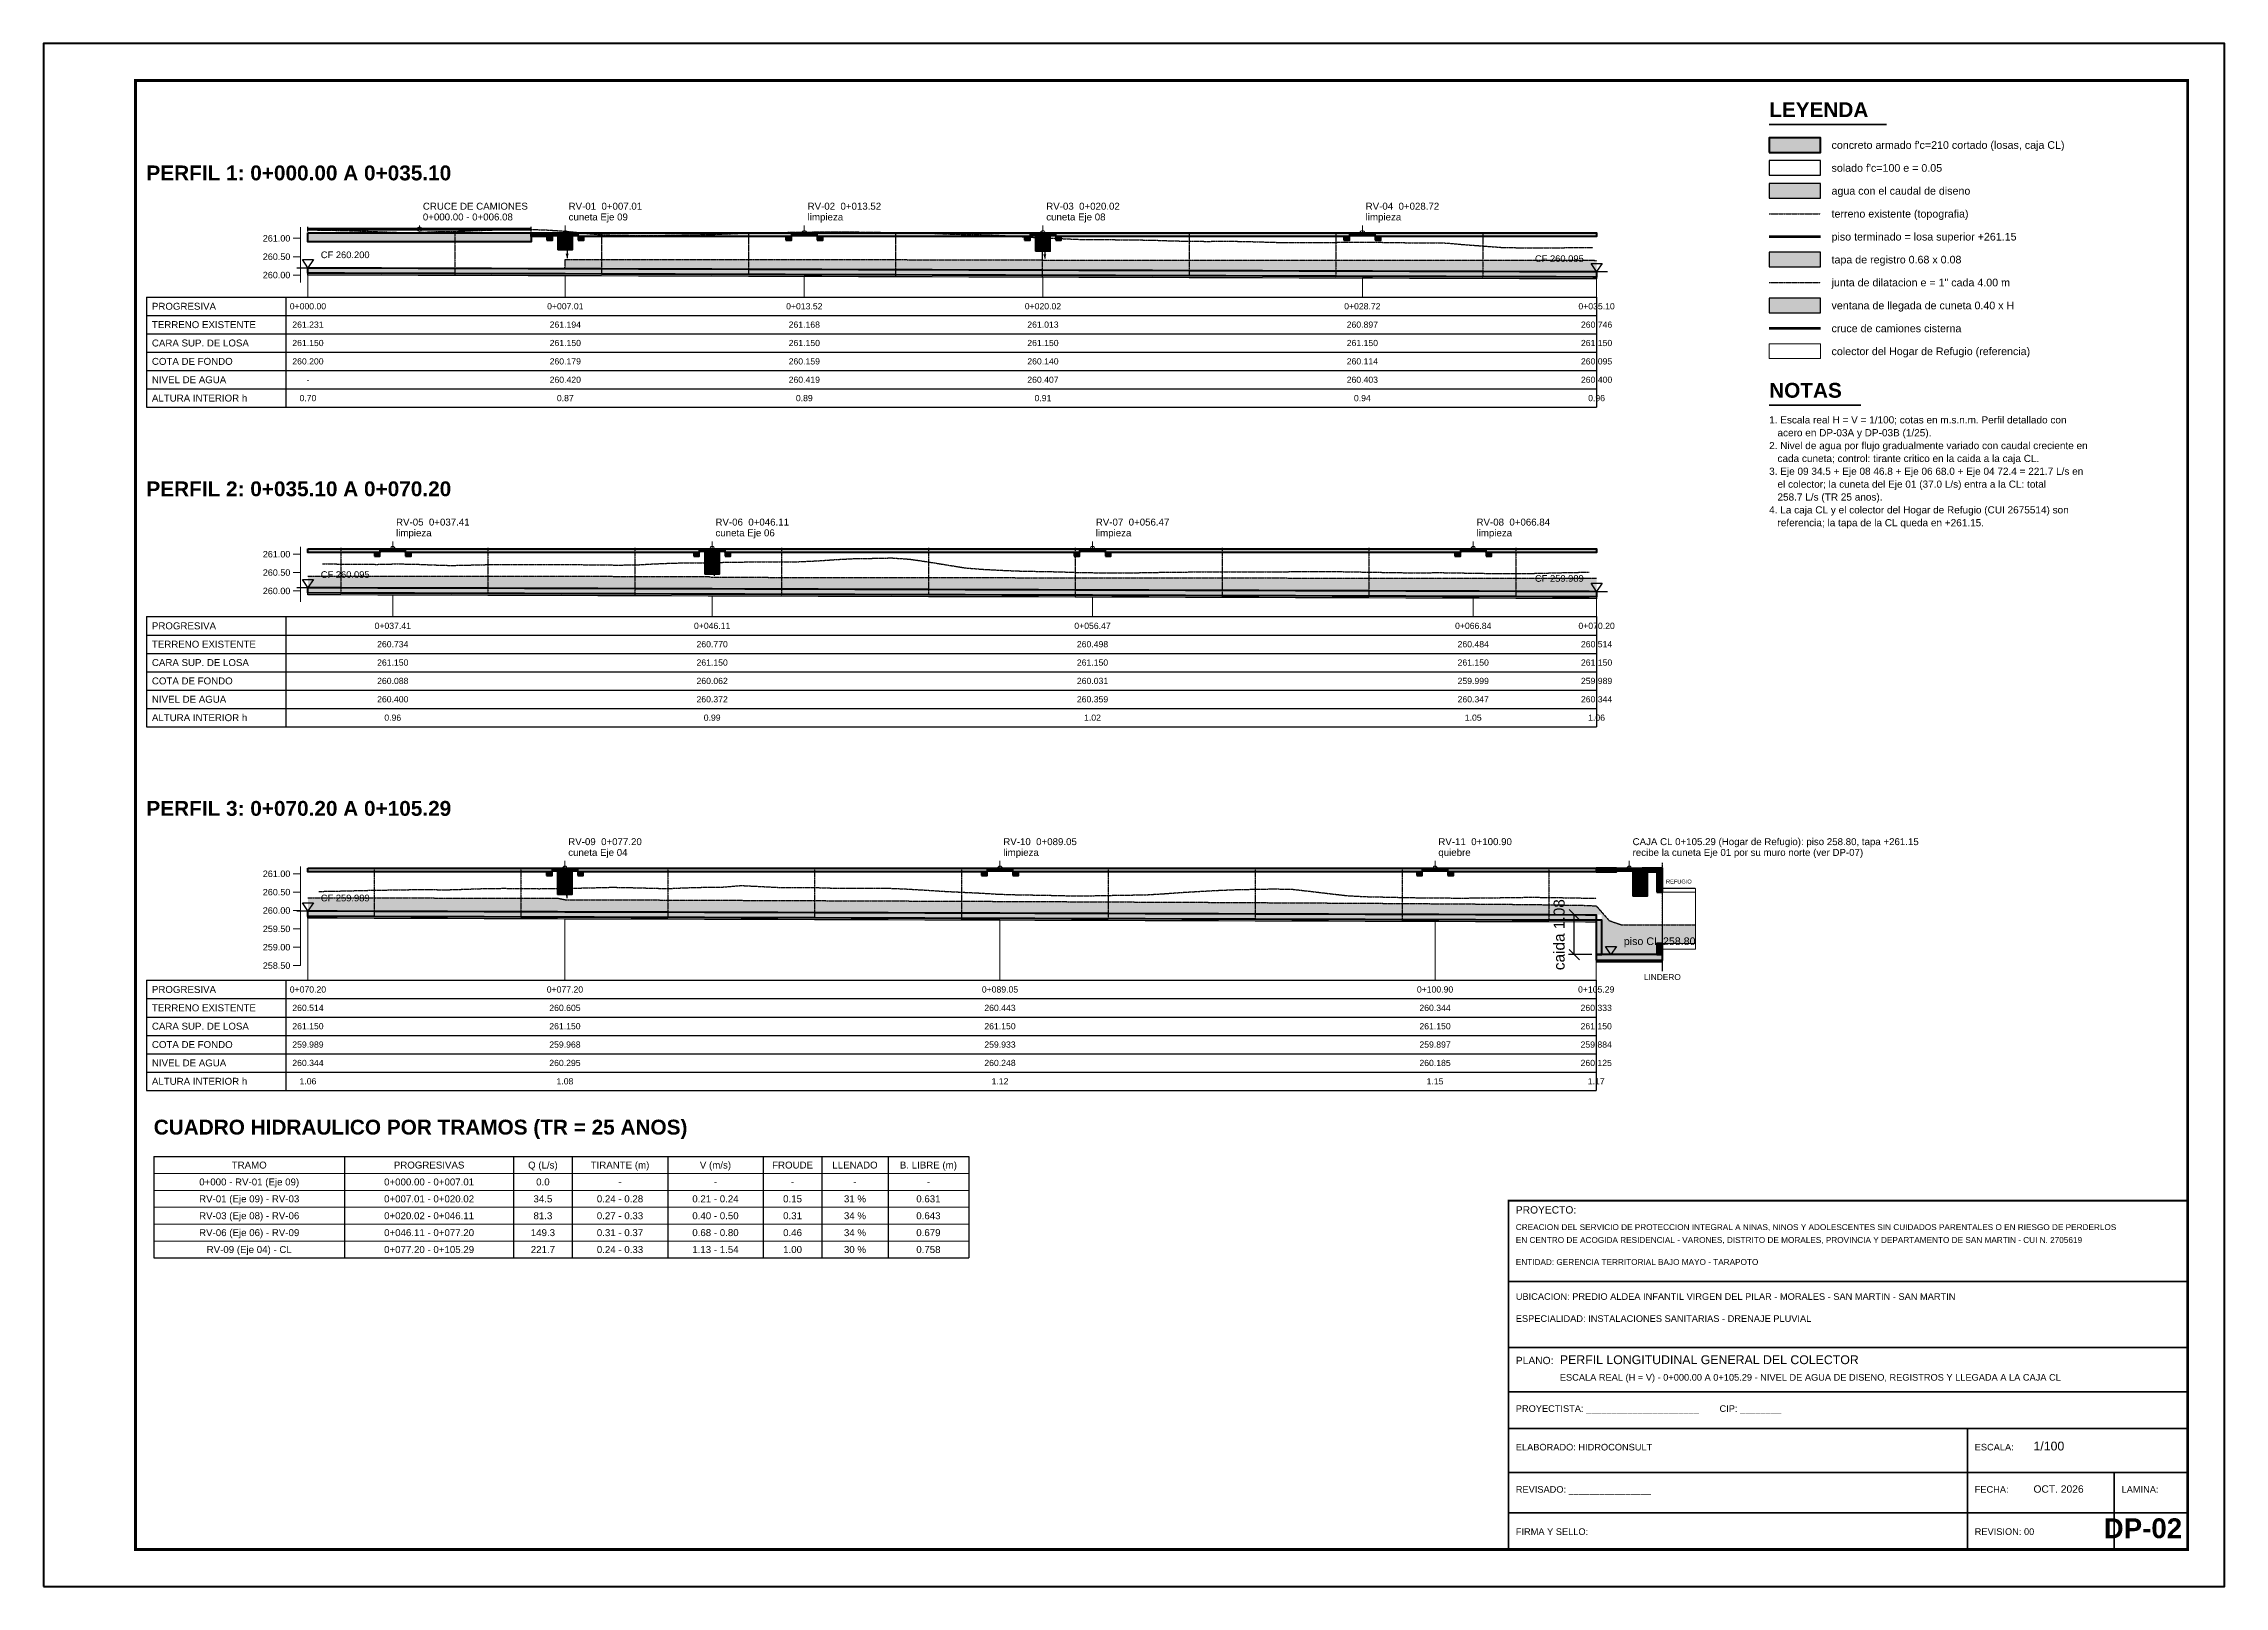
# Paper-space layout 'DP-02' of a CAD drawing. Header units: metres, sheet in millimetres. Extents: x 0 to 594, y 0 to 420.
# The model-space entities are those that its viewports show. They can reach past a viewport. Long polylines and large blocks are cut down to what shows.
import ezdxf
from ezdxf.enums import TextEntityAlignment as Align

# ---------------------------------------------------------------- set-up
doc = ezdxf.new("R2010")
doc.units = ezdxf.units.M
doc.header["$LTSCALE"] = 0.25
doc.linetypes.add('DASHED', pattern=[1.524, 1.27, -0.254])
doc.linetypes.add('PHANTOM', pattern=[6.35, 3.175, -0.635, 0.635, -0.635, 0.635, -0.635])
for name, color, linetype, lineweight in [('AGUA', 150, 'DASHED', 25), ('ARQ-BASE', 8, 'CONTINUOUS', 13), ('ARQ-TEXTO', 8, 'CONTINUOUS', 13), ('CONCRETO', 250, 'CONTINUOUS', 50), ('COTAS', 94, 'CONTINUOUS', 18), ('CUNETA', 3, 'CONTINUOUS', 35), ('GRILLA', 9, 'CONTINUOUS', 13), ('LLAMADAS', 30, 'CONTINUOUS', 18), ('MARCO', 7, 'CONTINUOUS', 50), ('REGISTRO', 32, 'CONTINUOUS', 35), ('ROTULO', 7, 'CONTINUOUS', 35), ('TERRENO', 7, 'CONTINUOUS', 30), ('TITULOS', 160, 'CONTINUOUS', 35)]:
    doc.layers.add(name, color=color, linetype=linetype, lineweight=lineweight)
for name, color, linetype, true_color in [('AGUA-RELLENO', 150, 'CONTINUOUS', 0xcde4f6), ('CONCRETO-ACHURADO', 8, 'CONTINUOUS', 0xe2e2e2), ('ISO-CUNETA', 94, 'CONTINUOUS', 0xa8d6a8), ('ISO-TAPA', 255, 'CONTINUOUS', 0xf8f4e6)]:
    doc.layers.add(name, color=color, linetype=linetype, true_color=true_color)
for name, color, linetype in [('CRUCE-VEHICULAR', 30, 'CONTINUOUS'), ('FLUJO', 150, 'CONTINUOUS'), ('GUITARRA', 8, 'CONTINUOUS'), ('JUNTAS', 8, 'DASHED'), ('LEYENDA', 7, 'CONTINUOUS'), ('LINDERO', 6, 'PHANTOM'), ('NIVELES', 7, 'CONTINUOUS'), ('ROTULO-TEXTO', 7, 'CONTINUOUS'), ('SOLADO', 8, 'CONTINUOUS'), ('TERRENO-EXISTENTE', 8, 'DASHED'), ('TEXTOS', 7, 'CONTINUOUS'), ('TEXTOS-NOTAS', 7, 'CONTINUOUS')]:
    doc.layers.add(name, color=color, linetype=linetype)
doc.styles.get("Standard").update_dxf_attribs({"font": 'arial.ttf'})
doc.styles.add('TITULOS', font='arialbd.ttf')
doc.dimstyles.new('COT-100', dxfattribs={"dimscale": 0.1, "dimtxt": 3, "dimasz": 2.2, "dimexe": 1.6, "dimexo": 1.2, "dimgap": 1, "dimtad": 1, "dimzin": 0, "dimdsep": 46, "dimtxsty": 'Standard', "dimtsz": 1.4, "dimcen": 2.5, "dimclrd": 256, "dimclre": 256, "dimclrt": 7, "dimazin": 3, "dimtfac": 1, "dimtmove": 0, "dimatfit": 3})

psp = doc.layouts.new('DP-02')

msp = doc.modelspace()

# ---------------------------------------------------------------- texts
at = {"layer": 'ARQ-TEXTO'}
msp.add_text('REFUGIO', height=0.11, dxfattribs=at).set_placement((349386.541, 9281870.89), align=Align.BOTTOM_CENTER)
at = {"layer": 'LEYENDA'}
for s, p in [("concreto armado f'c=210 cortado (losas, caja CL)", (349390.7, 9281891.03)), ("solado f'c=100 e = 0.05", (349390.7, 9281890.406)), ('agua con el caudal de diseno', (349390.7, 9281889.782)), ('terreno existente (topografia)', (349390.7, 9281889.158)), ('piso terminado = losa superior +261.15', (349390.7, 9281888.534)), ('tapa de registro 0.68 x 0.08', (349390.7, 9281887.91)), ('junta de dilatacion e = 1" cada 4.00 m', (349390.7, 9281887.286)), ('ventana de llegada de cuneta 0.40 x H', (349390.7, 9281886.662)), ('cruce de camiones cisterna', (349390.7, 9281886.038)), ('colector del Hogar de Refugio (referencia)', (349390.7, 9281885.414))]:
    msp.add_text(s, height=0.208, dxfattribs=at).set_placement(p, align=Align.MIDDLE_LEFT)
at = {"layer": 'NIVELES'}
for s, height, p in [('CF 260.200', 0.182, (349349.55, 9281887.95)), ('CF 260.095', 0.182, (349349.55, 9281879.245)), ('CF 259.989', 0.182, (349349.55, 9281870.439)), ('piso CL 258.80', 0.208, (349385.041, 9281869.25))]:
    msp.add_text(s, height=height, dxfattribs=at).set_placement(p)
for s, p in [('CF 260.095', (349383.95, 9281887.845)), ('CF 259.989', (349383.95, 9281879.139))]:
    msp.add_text(s, height=0.182, dxfattribs=at).set_placement(p, align=Align.RIGHT)
at = {"layer": 'ROTULO-TEXTO'}
for s, height, p in [('PROYECTO:', 0.2, (349382.1, 9281861.94)), ('CREACION DEL SERVICIO DE PROTECCION INTEGRAL A NINAS, NINOS Y ADOLESCENTES SIN CUIDADOS PARENTALES O EN RIESGO DE PERDERLOS', 0.16, (349382.1, 9281861.49)), ('EN CENTRO DE ACOGIDA RESIDENCIAL - VARONES, DISTRITO DE MORALES, PROVINCIA Y DEPARTAMENTO DE SAN MARTIN - CUI N. 2705619', 0.16, (349382.1, 9281861.14)), ('ENTIDAD: GERENCIA TERRITORIAL BAJO MAYO - TARAPOTO', 0.16, (349382.1, 9281860.54)), ('UBICACION: PREDIO ALDEA INFANTIL VIRGEN DEL PILAR - MORALES - SAN MARTIN - SAN MARTIN', 0.18, (349382.1, 9281859.59)), ('ESPECIALIDAD: INSTALACIONES SANITARIAS - DRENAJE PLUVIAL', 0.18, (349382.1, 9281858.99)), ('PLANO:', 0.2, (349382.1, 9281857.84)), ('PERFIL LONGITUDINAL GENERAL DEL COLECTOR', 0.24, (349383.3, 9281857.84)), ('ESCALA REAL (H = V) - 0+000.00 A 0+105.29 - NIVEL DE AGUA DE DISENO, REGISTROS Y LLEGADA A LA CAJA CL', 0.18, (349383.3, 9281857.39)), ('PROYECTISTA: ______________________        CIP: ________', 0.18, (349382.1, 9281856.54)), ('ELABORADO: HIDROCONSULT', 0.18, (349382.1, 9281855.49)), ('ESCALA:', 0.18, (349394.6, 9281855.49)), ('1/100', 0.24, (349396.2, 9281855.49)), ('REVISADO: ________________', 0.18, (349382.1, 9281854.34)), ('FECHA:', 0.18, (349394.6, 9281854.34)), ('OCT. 2026', 0.2, (349396.2, 9281854.34)), ('LAMINA:', 0.18, (349398.6, 9281854.34)), ('FIRMA Y SELLO:', 0.18, (349382.1, 9281853.19)), ('REVISION: 00', 0.18, (349394.6, 9281853.19))]:
    msp.add_text(s, height=height, dxfattribs=at).set_placement(p)
at = {"layer": 'TEXTOS', "color": 30}
for s, p in [('0+000.00 - 0+006.08', (349352.33, 9281888.92)), ('CRUCE DE CAMIONES', (349352.33, 9281889.213))]:
    msp.add_text(s, height=0.189, dxfattribs=at).set_placement(p, align=Align.BOTTOM_LEFT)
at = {"layer": 'TEXTOS', "color": 7}
for s, p in [('cuneta Eje 09', (349356.3, 9281888.92)), ('RV-01  0+007.01', (349356.3, 9281889.213)), ('limpieza', (349362.81, 9281888.92)), ('RV-02  0+013.52', (349362.81, 9281889.213)), ('cuneta Eje 08', (349369.31, 9281888.92)), ('RV-03  0+020.02', (349369.31, 9281889.213)), ('limpieza', (349378.01, 9281888.92)), ('RV-04  0+028.72', (349378.01, 9281889.213)), ('RV-05  0+037.41', (349351.6, 9281880.613)), ('RV-06  0+046.11', (349360.3, 9281880.613)), ('RV-07  0+056.47', (349370.66, 9281880.613)), ('RV-08  0+066.84', (349381.03, 9281880.613)), ('limpieza', (349351.6, 9281880.32)), ('cuneta Eje 06', (349360.3, 9281880.32)), ('limpieza', (349370.66, 9281880.32)), ('limpieza', (349381.03, 9281880.32)), ('RV-09  0+077.20', (349356.29, 9281871.913)), ('RV-10  0+089.05', (349368.14, 9281871.913)), ('RV-11  0+100.90', (349379.99, 9281871.913)), ('CAJA CL 0+105.29 (Hogar de Refugio): piso 258.80, tapa +261.15', (349385.281, 9281871.913)), ('cuneta Eje 04', (349356.29, 9281871.62)), ('limpieza', (349368.14, 9281871.62)), ('quiebre', (349379.99, 9281871.62)), ('recibe la cuneta Eje 01 por su muro norte (ver DP-07)', (349385.281, 9281871.62))]:
    msp.add_text(s, height=0.189, dxfattribs=at).set_placement(p, align=Align.BOTTOM_LEFT)
at = {"layer": 'TEXTOS'}
for s, p in [('261.00', (349348.72, 9281888.49)), ('260.50', (349348.72, 9281887.99)), ('260.00', (349348.72, 9281887.49)), ('261.00', (349348.72, 9281879.89)), ('260.50', (349348.72, 9281879.39)), ('260.00', (349348.72, 9281878.89)), ('261.00', (349348.72, 9281871.19)), ('260.50', (349348.72, 9281870.69)), ('260.00', (349348.72, 9281870.19)), ('259.50', (349348.72, 9281869.69)), ('259.00', (349348.72, 9281869.19)), ('258.50', (349348.72, 9281868.69))]:
    msp.add_text(s, height=0.1755, dxfattribs=at).set_placement(p, align=Align.MIDDLE_RIGHT)
for s, p in [('TERRENO EXISTENTE', (349344.95, 9281886.14)), ('PROGRESIVA', (349344.95, 9281886.64)), ('CARA SUP. DE LOSA', (349344.95, 9281885.64)), ('COTA DE FONDO', (349344.95, 9281885.14)), ('NIVEL DE AGUA', (349344.95, 9281884.64)), ('ALTURA INTERIOR h', (349344.95, 9281884.14)), ('PROGRESIVA', (349344.95, 9281877.94)), ('TERRENO EXISTENTE', (349344.95, 9281877.44)), ('CARA SUP. DE LOSA', (349344.95, 9281876.94)), ('COTA DE FONDO', (349344.95, 9281876.44)), ('ALTURA INTERIOR h', (349344.95, 9281875.44)), ('NIVEL DE AGUA', (349344.95, 9281875.94)), ('PROGRESIVA', (349344.95, 9281868.04)), ('TERRENO EXISTENTE', (349344.95, 9281867.54)), ('CARA SUP. DE LOSA', (349344.95, 9281867.04)), ('COTA DE FONDO', (349344.95, 9281866.54)), ('NIVEL DE AGUA', (349344.95, 9281866.04)), ('ALTURA INTERIOR h', (349344.95, 9281865.54))]:
    msp.add_text(s, height=0.189, dxfattribs=at).set_placement(p, align=Align.MIDDLE_LEFT)
for s, height, p in [('0+000.00', 0.1688, (349349.2, 9281886.64)), ('261.231', 0.1688, (349349.2, 9281886.14)), ('0+007.01', 0.1688, (349356.21, 9281886.64)), ('261.194', 0.1688, (349356.21, 9281886.14)), ('0+013.52', 0.1688, (349362.72, 9281886.64)), ('261.168', 0.1688, (349362.72, 9281886.14)), ('0+020.02', 0.1688, (349369.22, 9281886.64)), ('261.013', 0.1688, (349369.22, 9281886.14)), ('0+028.72', 0.1688, (349377.92, 9281886.64)), ('260.897', 0.1688, (349377.92, 9281886.14)), ('0+035.10', 0.1688, (349384.3, 9281886.64)), ('260.746', 0.1688, (349384.3, 9281886.14)), ('261.150', 0.1688, (349349.2, 9281885.64)), ('261.150', 0.1688, (349356.21, 9281885.64)), ('261.150', 0.1688, (349362.72, 9281885.64)), ('261.150', 0.1688, (349369.22, 9281885.64)), ('261.150', 0.1688, (349377.92, 9281885.64)), ('261.150', 0.1688, (349384.3, 9281885.64)), ('260.200', 0.1688, (349349.2, 9281885.14)), ('260.179', 0.1688, (349356.21, 9281885.14)), ('260.159', 0.1688, (349362.72, 9281885.14)), ('260.140', 0.1688, (349369.22, 9281885.14)), ('260.114', 0.1688, (349377.92, 9281885.14)), ('260.095', 0.1688, (349384.3, 9281885.14)), ('-', 0.169, (349349.2, 9281884.64)), ('260.420', 0.1688, (349356.21, 9281884.64)), ('260.419', 0.1688, (349362.72, 9281884.64)), ('260.407', 0.1688, (349369.22, 9281884.64)), ('260.403', 0.1688, (349377.92, 9281884.64)), ('260.400', 0.1688, (349384.3, 9281884.64)), ('0.70', 0.1688, (349349.2, 9281884.14)), ('0.87', 0.1688, (349356.21, 9281884.14)), ('0.89', 0.1688, (349362.72, 9281884.14)), ('0.91', 0.1688, (349369.22, 9281884.14)), ('0.94', 0.1688, (349377.92, 9281884.14)), ('0.96', 0.1688, (349384.3, 9281884.14)), ('0+037.41', 0.1688, (349351.51, 9281877.94)), ('0+046.11', 0.1688, (349360.21, 9281877.94)), ('0+056.47', 0.1688, (349370.57, 9281877.94)), ('0+066.84', 0.1688, (349380.94, 9281877.94)), ('0+070.20', 0.1688, (349384.3, 9281877.94)), ('260.734', 0.1688, (349351.51, 9281877.44)), ('260.770', 0.1688, (349360.21, 9281877.44)), ('260.498', 0.1688, (349370.57, 9281877.44)), ('260.484', 0.1688, (349380.94, 9281877.44)), ('260.514', 0.1688, (349384.3, 9281877.44)), ('261.150', 0.1688, (349351.51, 9281876.94)), ('261.150', 0.1688, (349360.21, 9281876.94)), ('261.150', 0.1688, (349370.57, 9281876.94)), ('261.150', 0.1688, (349380.94, 9281876.94)), ('261.150', 0.1688, (349384.3, 9281876.94)), ('260.088', 0.1688, (349351.51, 9281876.44)), ('260.062', 0.1688, (349360.21, 9281876.44)), ('260.031', 0.1688, (349370.57, 9281876.44)), ('259.999', 0.1688, (349380.94, 9281876.44)), ('259.989', 0.1688, (349384.3, 9281876.44)), ('260.400', 0.1688, (349351.51, 9281875.94)), ('0.96', 0.1688, (349351.51, 9281875.44)), ('260.372', 0.1688, (349360.21, 9281875.94)), ('0.99', 0.1688, (349360.21, 9281875.44)), ('260.359', 0.1688, (349370.57, 9281875.94)), ('1.02', 0.1688, (349370.57, 9281875.44)), ('260.347', 0.1688, (349380.94, 9281875.94)), ('1.05', 0.1688, (349380.94, 9281875.44)), ('260.344', 0.1688, (349384.3, 9281875.94)), ('1.06', 0.1688, (349384.3, 9281875.44)), ('0+070.20', 0.1688, (349349.2, 9281868.04)), ('0+077.20', 0.1688, (349356.2, 9281868.04)), ('0+089.05', 0.1688, (349368.05, 9281868.04)), ('0+100.90', 0.1688, (349379.9, 9281868.04)), ('0+105.29', 0.1688, (349384.29, 9281868.04)), ('260.514', 0.1688, (349349.2, 9281867.54)), ('260.605', 0.1688, (349356.2, 9281867.54)), ('260.443', 0.1688, (349368.05, 9281867.54)), ('260.344', 0.1688, (349379.9, 9281867.54)), ('260.333', 0.1688, (349384.29, 9281867.54)), ('261.150', 0.1688, (349349.2, 9281867.04)), ('259.989', 0.1688, (349349.2, 9281866.54)), ('261.150', 0.1688, (349356.2, 9281867.04)), ('259.968', 0.1688, (349356.2, 9281866.54)), ('261.150', 0.1688, (349368.05, 9281867.04)), ('259.933', 0.1688, (349368.05, 9281866.54)), ('261.150', 0.1688, (349379.9, 9281867.04)), ('259.897', 0.1688, (349379.9, 9281866.54)), ('261.150', 0.1688, (349384.29, 9281867.04)), ('259.884', 0.1688, (349384.29, 9281866.54)), ('260.344', 0.1688, (349349.2, 9281866.04)), ('260.295', 0.1688, (349356.2, 9281866.04)), ('260.248', 0.1688, (349368.05, 9281866.04)), ('260.185', 0.1688, (349379.9, 9281866.04)), ('260.125', 0.1688, (349384.29, 9281866.04)), ('1.06', 0.1688, (349349.2, 9281865.54)), ('1.08', 0.1688, (349356.2, 9281865.54)), ('1.12', 0.1688, (349368.05, 9281865.54)), ('1.15', 0.1688, (349379.9, 9281865.54)), ('1.17', 0.1688, (349384.29, 9281865.54)), ('TRAMO', 0.189, (349347.6, 9281863.26)), ('PROGRESIVAS', 0.189, (349352.5, 9281863.26)), ('Q (L/s)', 0.189, (349355.6, 9281863.26)), ('TIRANTE (m)', 0.189, (349357.7, 9281863.26)), ('V (m/s)', 0.189, (349360.3, 9281863.26)), ('FROUDE', 0.189, (349362.4, 9281863.26)), ('LLENADO', 0.189, (349364.1, 9281863.26)), ('B. LIBRE (m)', 0.189, (349366.1, 9281863.26)), ('0+000 - RV-01 (Eje 09)', 0.189, (349347.6, 9281862.8)), ('RV-01 (Eje 09) - RV-03', 0.189, (349347.6, 9281862.34)), ('0+000.00 - 0+007.01', 0.189, (349352.5, 9281862.8)), ('0+007.01 - 0+020.02', 0.189, (349352.5, 9281862.34)), ('34.5', 0.189, (349355.6, 9281862.34)), ('0.0', 0.189, (349355.6, 9281862.8)), ('0.24 - 0.28', 0.189, (349357.7, 9281862.34)), ('-', 0.189, (349357.7, 9281862.8)), ('0.21 - 0.24', 0.189, (349360.3, 9281862.34)), ('-', 0.189, (349360.3, 9281862.8)), ('0.15', 0.189, (349362.4, 9281862.34)), ('-', 0.189, (349362.4, 9281862.8)), ('31 %', 0.189, (349364.1, 9281862.34)), ('-', 0.189, (349364.1, 9281862.8)), ('0.631', 0.189, (349366.1, 9281862.34)), ('-', 0.189, (349366.1, 9281862.8)), ('RV-03 (Eje 08) - RV-06', 0.189, (349347.6, 9281861.88)), ('0+020.02 - 0+046.11', 0.189, (349352.5, 9281861.88)), ('81.3', 0.189, (349355.6, 9281861.88)), ('0.27 - 0.33', 0.189, (349357.7, 9281861.88)), ('0.40 - 0.50', 0.189, (349360.3, 9281861.88)), ('0.31', 0.189, (349362.4, 9281861.88)), ('34 %', 0.189, (349364.1, 9281861.88)), ('0.643', 0.189, (349366.1, 9281861.88)), ('RV-06 (Eje 06) - RV-09', 0.189, (349347.6, 9281861.42)), ('0+046.11 - 0+077.20', 0.189, (349352.5, 9281861.42)), ('149.3', 0.189, (349355.6, 9281861.42)), ('0.31 - 0.37', 0.189, (349357.7, 9281861.42)), ('0.68 - 0.80', 0.189, (349360.3, 9281861.42)), ('0.46', 0.189, (349362.4, 9281861.42)), ('34 %', 0.189, (349364.1, 9281861.42)), ('0.679', 0.189, (349366.1, 9281861.42)), ('RV-09 (Eje 04) - CL', 0.189, (349347.6, 9281860.96)), ('0+077.20 - 0+105.29', 0.189, (349352.5, 9281860.96)), ('221.7', 0.189, (349355.6, 9281860.96)), ('0.24 - 0.33', 0.189, (349357.7, 9281860.96)), ('1.13 - 1.54', 0.189, (349360.3, 9281860.96)), ('1.00', 0.189, (349362.4, 9281860.96)), ('30 %', 0.189, (349364.1, 9281860.96)), ('0.758', 0.189, (349366.1, 9281860.96))]:
    msp.add_text(s, height=height, dxfattribs=at).set_placement(p, align=Align.MIDDLE_CENTER)
at = {"layer": 'TEXTOS', "color": 6}
msp.add_text('LINDERO', height=0.162, dxfattribs=at).set_placement((349386.091, 9281868.46), align=Align.TOP_CENTER)
at = {"layer": 'TEXTOS-NOTAS'}
for s, p in [('1. Escala real H = V = 1/100; cotas en m.s.n.m. Perfil detallado con', (349389, 9281883.45)), ('   acero en DP-03A y DP-03B (1/25).', (349389, 9281883.1)), ('2. Nivel de agua por flujo gradualmente variado con caudal creciente en', (349389, 9281882.75)), ('3. Eje 09 34.5 + Eje 08 46.8 + Eje 06 68.0 + Eje 04 72.4 = 221.7 L/s en', (349389, 9281882.05)), ('   cada cuneta; control: tirante critico en la caida a la caja CL.', (349389, 9281882.4)), ('   el colector; la cuneta del Eje 01 (37.0 L/s) entra a la CL: total', (349389, 9281881.7)), ('   258.7 L/s (TR 25 anos).', (349389, 9281881.35)), ('4. La caja CL y el colector del Hogar de Refugio (CUI 2675514) son', (349389, 9281881)), ('   referencia; la tapa de la CL queda en +261.15.', (349389, 9281880.65))]:
    msp.add_text(s, height=0.195, dxfattribs=at).set_placement(p)
at = {"layer": 'TITULOS', "style": 'TITULOS'}
for s, p in [('LEYENDA', (349389, 9281891.79)), ('NOTAS', (349389, 9281884.15)), ('CUADRO HIDRAULICO POR TRAMOS (TR = 25 ANOS)', (349345, 9281864.09))]:
    msp.add_text(s, height=0.405, dxfattribs=at).set_placement(p)
for s, p in [('PERFIL 1: 0+000.00 A 0+035.10', (349344.8, 9281889.946)), ('PERFIL 2: 0+035.10 A 0+070.20', (349344.8, 9281881.346)), ('PERFIL 3: 0+070.20 A 0+105.29', (349344.8, 9281872.646))]:
    msp.add_text(s, height=0.405, dxfattribs=at).set_placement(p, align=Align.BOTTOM_LEFT)
msp.add_text('DP-02', height=0.54, dxfattribs=at).set_placement((349400.25, 9281852.94), align=Align.BOTTOM_RIGHT)

# ---------------------------------------------------------------- blocks, each defined once
blk = doc.blocks.new('SIMB-NIVEL')
at = {"layer": 'NIVELES'}
blk.add_line((-3, 0), (3, 0), dxfattribs=at)
blk.add_lwpolyline([(0, 0), (-1.5, 2.2), (1.5, 2.2)], close=True, dxfattribs=at)

# ---------------------------------------------------------------- dimensions: what is measured, and where the dimension line sits
at = {"layer": 'COTAS'}
msp.add_linear_dim(base=(349383.691, 9281868.99), p1=(349384.291, 9281868.99), p2=(349384.291, 9281870.074), angle=90, text='caida 1.08', dimstyle='COT-100', dxfattribs=at).render()

# ---------------------------------------------------------------- hatches: boundary and pattern name
at = {"layer": 'AGUA-RELLENO', "true_color": 0xcde4f6}
h = msp.add_hatch(color=7, dxfattribs=at)
h.dxf.hatch_style = 1
h.paths.add_polyline_path([(349389, 9281889.582), (349390.4, 9281889.582), (349390.4, 9281889.982), (349389, 9281889.982)])
h = msp.add_hatch(color=7, dxfattribs=at)
h.dxf.hatch_style = 1
h.paths.add_polyline_path([(349349.2, 9281887.69), (349350.2, 9281887.687), (349351.2, 9281887.684), (349352.2, 9281887.681), (349353.2, 9281887.678), (349354.2, 9281887.675), (349355.2, 9281887.672), (349355.28, 9281887.672), (349356.2, 9281887.669), (349356.21, 9281887.91), (349357.2, 9281887.909), (349358.2, 9281887.909), (349359.2, 9281887.909), (349360.2, 9281887.909), (349361.2, 9281887.909), (349362.2, 9281887.909), (349362.72, 9281887.909), (349363.2, 9281887.909), (349364.2, 9281887.909), (349365.2, 9281887.909), (349366.2, 9281887.908), (349367.2, 9281887.908), (349368.2, 9281887.908), (349369.2, 9281887.908), (349369.22, 9281887.897), (349370.2, 9281887.897), (349371.2, 9281887.896), (349372.2, 9281887.896), (349373.2, 9281887.895), (349374.2, 9281887.895), (349375.2, 9281887.894), (349376.2, 9281887.894), (349377.2, 9281887.893), (349377.92, 9281887.893), (349378.2, 9281887.893), (349379.2, 9281887.893), (349380.2, 9281887.892), (349381.2, 9281887.892), (349382.2, 9281887.891), (349383.2, 9281887.891), (349384.2, 9281887.891), (349384.3, 9281887.89), (349384.3, 9281887.585), (349384.2, 9281887.585), (349383.2, 9281887.588), (349382.2, 9281887.591), (349381.2, 9281887.594), (349380.2, 9281887.597), (349379.2, 9281887.6), (349378.2, 9281887.603), (349377.92, 9281887.604), (349377.2, 9281887.606), (349376.2, 9281887.609), (349375.2, 9281887.612), (349374.2, 9281887.615), (349373.2, 9281887.618), (349372.2, 9281887.621), (349371.2, 9281887.624), (349370.2, 9281887.627), (349369.22, 9281887.63), (349369.2, 9281887.63), (349368.2, 9281887.633), (349367.2, 9281887.636), (349366.2, 9281887.639), (349365.2, 9281887.642), (349364.2, 9281887.645), (349363.2, 9281887.648), (349362.72, 9281887.649), (349362.2, 9281887.651), (349361.2, 9281887.654), (349360.2, 9281887.657), (349359.2, 9281887.66), (349358.2, 9281887.663), (349357.2, 9281887.666), (349356.21, 9281887.669), (349356.2, 9281887.669), (349355.28, 9281887.672), (349355.2, 9281887.672), (349354.2, 9281887.675), (349353.2, 9281887.678), (349352.2, 9281887.681), (349351.2, 9281887.684), (349350.2, 9281887.687), (349349.2, 9281887.69)])
h = msp.add_hatch(color=7, dxfattribs=at)
h.dxf.hatch_style = 1
h.paths.add_polyline_path([(349349.2, 9281879.29), (349350.1, 9281879.29), (349351.1, 9281879.29), (349351.51, 9281879.29), (349352.1, 9281879.289), (349353.1, 9281879.289), (349354.1, 9281879.289), (349355.1, 9281879.288), (349356.1, 9281879.288), (349357.1, 9281879.288), (349358.1, 9281879.287), (349359.1, 9281879.287), (349360.1, 9281879.287), (349360.21, 9281879.262), (349361.1, 9281879.261), (349362.1, 9281879.26), (349363.1, 9281879.258), (349364.1, 9281879.257), (349365.1, 9281879.256), (349366.1, 9281879.254), (349367.1, 9281879.253), (349368.1, 9281879.252), (349369.1, 9281879.25), (349370.1, 9281879.249), (349370.57, 9281879.249), (349371.1, 9281879.248), (349372.1, 9281879.247), (349373.1, 9281879.246), (349374.1, 9281879.245), (349375.1, 9281879.243), (349376.1, 9281879.242), (349377.1, 9281879.241), (349378.1, 9281879.24), (349379.1, 9281879.239), (349380.1, 9281879.238), (349380.94, 9281879.237), (349381.1, 9281879.237), (349382.1, 9281879.236), (349383.1, 9281879.235), (349384.1, 9281879.234), (349384.3, 9281879.234), (349384.3, 9281878.879), (349384.1, 9281878.88), (349383.1, 9281878.883), (349382.1, 9281878.886), (349381.1, 9281878.889), (349380.94, 9281878.889), (349380.1, 9281878.892), (349379.1, 9281878.895), (349378.1, 9281878.898), (349377.1, 9281878.901), (349376.1, 9281878.904), (349375.1, 9281878.907), (349374.1, 9281878.91), (349373.1, 9281878.913), (349372.1, 9281878.916), (349371.1, 9281878.919), (349370.57, 9281878.921), (349370.1, 9281878.922), (349369.1, 9281878.925), (349368.1, 9281878.928), (349367.1, 9281878.931), (349366.1, 9281878.934), (349365.1, 9281878.937), (349364.1, 9281878.94), (349363.1, 9281878.943), (349362.1, 9281878.946), (349361.1, 9281878.949), (349360.21, 9281878.952), (349360.1, 9281878.952), (349359.1, 9281878.955), (349358.1, 9281878.958), (349357.1, 9281878.961), (349356.1, 9281878.964), (349355.1, 9281878.967), (349354.1, 9281878.97), (349353.1, 9281878.973), (349352.1, 9281878.976), (349351.51, 9281878.978), (349351.1, 9281878.979), (349350.1, 9281878.982), (349349.2, 9281878.985)])
h = msp.add_hatch(color=7, dxfattribs=at)
h.dxf.hatch_style = 1
h.paths.add_polyline_path([(349349.2, 9281870.534), (349350, 9281870.533), (349351, 9281870.532), (349352, 9281870.531), (349353, 9281870.53), (349354, 9281870.529), (349355, 9281870.528), (349356, 9281870.528), (349356.2, 9281870.485), (349357, 9281870.482), (349358, 9281870.479), (349359, 9281870.475), (349360, 9281870.471), (349361, 9281870.467), (349362, 9281870.463), (349363, 9281870.459), (349364, 9281870.455), (349365, 9281870.451), (349366, 9281870.447), (349367, 9281870.443), (349368, 9281870.439), (349368.05, 9281870.438), (349369, 9281870.434), (349370, 9281870.43), (349371, 9281870.425), (349372, 9281870.42), (349373, 9281870.416), (349374, 9281870.411), (349375, 9281870.405), (349376, 9281870.4), (349377, 9281870.394), (349378, 9281870.388), (349379, 9281870.382), (349379.9, 9281870.375), (349380, 9281870.375), (349381, 9281870.367), (349382, 9281870.358), (349383, 9281870.347), (349384, 9281870.33), (349384.29, 9281870.315), (349384.291, 9281870.315), (349384.291, 9281870.074), (349384.29, 9281870.074), (349384, 9281870.075), (349383, 9281870.078), (349382, 9281870.081), (349381, 9281870.084), (349380, 9281870.087), (349379.9, 9281870.087), (349379, 9281870.09), (349378, 9281870.093), (349377, 9281870.096), (349376, 9281870.099), (349375, 9281870.102), (349374, 9281870.105), (349373, 9281870.108), (349372, 9281870.111), (349371, 9281870.114), (349370, 9281870.117), (349369, 9281870.12), (349368.05, 9281870.123), (349368, 9281870.123), (349367, 9281870.126), (349366, 9281870.129), (349365, 9281870.132), (349364, 9281870.135), (349363, 9281870.138), (349362, 9281870.141), (349361, 9281870.144), (349360, 9281870.147), (349359, 9281870.15), (349358, 9281870.153), (349357, 9281870.156), (349356.2, 9281870.158), (349356, 9281870.159), (349355, 9281870.162), (349354, 9281870.165), (349353, 9281870.168), (349352, 9281870.171), (349351, 9281870.174), (349350, 9281870.177), (349349.2, 9281870.179)])
h = msp.add_hatch(color=7, dxfattribs=at)
h.dxf.hatch_style = 1
h.paths.add_polyline_path([(349384.291, 9281870.074), (349384.441, 9281870.074), (349384.441, 9281868.99), (349385.941, 9281868.99), (349385.941, 9281869.29), (349386.991, 9281869.29), (349386.991, 9281869.796), (349384.991, 9281869.796), (349384.641, 9281869.916), (349384.291, 9281870.315)])
at = {"layer": 'CONCRETO-ACHURADO', "true_color": 0xe2e2e2}
h = msp.add_hatch(color=7, dxfattribs=at)
h.dxf.hatch_style = 1
h.paths.add_polyline_path([(349389, 9281890.83), (349390.4, 9281890.83), (349390.4, 9281891.23), (349389, 9281891.23)])
h = msp.add_hatch(color=7, dxfattribs=at)
h.dxf.hatch_style = 1
h.paths.add_polyline_path([(349349.2, 9281888.64), (349355.28, 9281888.64), (349355.28, 9281888.39), (349349.2, 9281888.39)])
h = msp.add_hatch(color=7, dxfattribs=at)
h.dxf.hatch_style = 1
h.paths.add_polyline_path([(349355.28, 9281888.64), (349355.86, 9281888.64), (349355.86, 9281888.54), (349355.28, 9281888.54)])
h = msp.add_hatch(color=7, dxfattribs=at)
h.dxf.hatch_style = 1
h.paths.add_polyline_path([(349356.56, 9281888.64), (349362.37, 9281888.64), (349362.37, 9281888.54), (349356.56, 9281888.54)])
h = msp.add_hatch(color=7, dxfattribs=at)
h.dxf.hatch_style = 1
h.paths.add_polyline_path([(349363.07, 9281888.64), (349368.87, 9281888.64), (349368.87, 9281888.54), (349363.07, 9281888.54)])
h = msp.add_hatch(color=7, dxfattribs=at)
h.dxf.hatch_style = 1
h.paths.add_polyline_path([(349369.57, 9281888.64), (349377.57, 9281888.64), (349377.57, 9281888.54), (349369.57, 9281888.54)])
h = msp.add_hatch(color=7, dxfattribs=at)
h.dxf.hatch_style = 1
h.paths.add_polyline_path([(349378.27, 9281888.64), (349384.3, 9281888.64), (349384.3, 9281888.54), (349378.27, 9281888.54)])
h = msp.add_hatch(color=7, dxfattribs=at)
h.dxf.hatch_style = 1
h.paths.add_polyline_path([(349355.71, 9281888.44), (349355.86, 9281888.44), (349355.86, 9281888.54), (349355.71, 9281888.54)])
h = msp.add_hatch(color=7, dxfattribs=at)
h.dxf.hatch_style = 1
h.paths.add_polyline_path([(349356.56, 9281888.44), (349356.71, 9281888.44), (349356.71, 9281888.54), (349356.56, 9281888.54)])
h = msp.add_hatch(color=7, dxfattribs=at)
h.dxf.hatch_style = 1
h.paths.add_polyline_path([(349362.22, 9281888.44), (349362.37, 9281888.44), (349362.37, 9281888.54), (349362.22, 9281888.54)])
h = msp.add_hatch(color=7, dxfattribs=at)
h.dxf.hatch_style = 1
h.paths.add_polyline_path([(349363.07, 9281888.44), (349363.22, 9281888.44), (349363.22, 9281888.54), (349363.07, 9281888.54)])
h = msp.add_hatch(color=7, dxfattribs=at)
h.dxf.hatch_style = 1
h.paths.add_polyline_path([(349368.72, 9281888.44), (349368.87, 9281888.44), (349368.87, 9281888.54), (349368.72, 9281888.54)])
h = msp.add_hatch(color=7, dxfattribs=at)
h.dxf.hatch_style = 1
h.paths.add_polyline_path([(349369.57, 9281888.44), (349369.72, 9281888.44), (349369.72, 9281888.54), (349369.57, 9281888.54)])
h = msp.add_hatch(color=7, dxfattribs=at)
h.dxf.hatch_style = 1
h.paths.add_polyline_path([(349377.42, 9281888.44), (349377.57, 9281888.44), (349377.57, 9281888.54), (349377.42, 9281888.54)])
h = msp.add_hatch(color=7, dxfattribs=at)
h.dxf.hatch_style = 1
h.paths.add_polyline_path([(349378.27, 9281888.44), (349378.42, 9281888.44), (349378.42, 9281888.54), (349378.27, 9281888.54)])
h = msp.add_hatch(color=7, dxfattribs=at)
h.dxf.hatch_style = 1
h.paths.add_polyline_path([(349349.2, 9281887.69), (349350.2, 9281887.687), (349351.2, 9281887.684), (349352.2, 9281887.681), (349353.2, 9281887.678), (349354.2, 9281887.675), (349355.2, 9281887.672), (349355.28, 9281887.672), (349356.2, 9281887.669), (349356.21, 9281887.669), (349357.2, 9281887.666), (349358.2, 9281887.663), (349359.2, 9281887.66), (349360.2, 9281887.657), (349361.2, 9281887.654), (349362.2, 9281887.651), (349362.72, 9281887.649), (349363.2, 9281887.648), (349364.2, 9281887.645), (349365.2, 9281887.642), (349366.2, 9281887.639), (349367.2, 9281887.636), (349368.2, 9281887.633), (349369.2, 9281887.63), (349369.22, 9281887.63), (349370.2, 9281887.627), (349371.2, 9281887.624), (349372.2, 9281887.621), (349373.2, 9281887.618), (349374.2, 9281887.615), (349375.2, 9281887.612), (349376.2, 9281887.609), (349377.2, 9281887.606), (349377.92, 9281887.604), (349378.2, 9281887.603), (349379.2, 9281887.6), (349380.2, 9281887.597), (349381.2, 9281887.594), (349382.2, 9281887.591), (349383.2, 9281887.588), (349384.2, 9281887.585), (349384.3, 9281887.585), (349384.3, 9281887.435), (349384.2, 9281887.435), (349383.2, 9281887.438), (349382.2, 9281887.441), (349381.2, 9281887.444), (349380.2, 9281887.447), (349379.2, 9281887.45), (349378.2, 9281887.453), (349377.92, 9281887.454), (349377.2, 9281887.456), (349376.2, 9281887.459), (349375.2, 9281887.462), (349374.2, 9281887.465), (349373.2, 9281887.468), (349372.2, 9281887.471), (349371.2, 9281887.474), (349370.2, 9281887.477), (349369.22, 9281887.48), (349369.2, 9281887.48), (349368.2, 9281887.483), (349367.2, 9281887.486), (349366.2, 9281887.489), (349365.2, 9281887.492), (349364.2, 9281887.495), (349363.2, 9281887.498), (349362.72, 9281887.499), (349362.2, 9281887.501), (349361.2, 9281887.504), (349360.2, 9281887.507), (349359.2, 9281887.51), (349358.2, 9281887.513), (349357.2, 9281887.516), (349356.21, 9281887.519), (349356.2, 9281887.519), (349355.28, 9281887.522), (349355.2, 9281887.522), (349354.2, 9281887.525), (349353.2, 9281887.528), (349352.2, 9281887.531), (349351.2, 9281887.534), (349350.2, 9281887.537), (349349.2, 9281887.54)])
h = msp.add_hatch(color=7, dxfattribs=at)
h.dxf.hatch_style = 1
h.paths.add_polyline_path([(349349.2, 9281880.04), (349351.16, 9281880.04), (349351.16, 9281879.94), (349349.2, 9281879.94)])
h = msp.add_hatch(color=7, dxfattribs=at)
h.dxf.hatch_style = 1
h.paths.add_polyline_path([(349351.01, 9281879.84), (349351.16, 9281879.84), (349351.16, 9281879.94), (349351.01, 9281879.94)])
h = msp.add_hatch(color=7, dxfattribs=at)
h.dxf.hatch_style = 1
h.paths.add_polyline_path([(349351.86, 9281880.04), (349359.86, 9281880.04), (349359.86, 9281879.94), (349351.86, 9281879.94)])
h = msp.add_hatch(color=7, dxfattribs=at)
h.dxf.hatch_style = 1
h.paths.add_polyline_path([(349351.86, 9281879.84), (349352.01, 9281879.84), (349352.01, 9281879.94), (349351.86, 9281879.94)])
h = msp.add_hatch(color=7, dxfattribs=at)
h.dxf.hatch_style = 1
h.paths.add_polyline_path([(349359.71, 9281879.84), (349359.86, 9281879.84), (349359.86, 9281879.94), (349359.71, 9281879.94)])
h = msp.add_hatch(color=7, dxfattribs=at)
h.dxf.hatch_style = 1
h.paths.add_polyline_path([(349360.56, 9281880.04), (349370.22, 9281880.04), (349370.22, 9281879.94), (349360.56, 9281879.94)])
h = msp.add_hatch(color=7, dxfattribs=at)
h.dxf.hatch_style = 1
h.paths.add_polyline_path([(349360.56, 9281879.84), (349360.71, 9281879.84), (349360.71, 9281879.94), (349360.56, 9281879.94)])
h = msp.add_hatch(color=7, dxfattribs=at)
h.dxf.hatch_style = 1
h.paths.add_polyline_path([(349370.07, 9281879.84), (349370.22, 9281879.84), (349370.22, 9281879.94), (349370.07, 9281879.94)])
h = msp.add_hatch(color=7, dxfattribs=at)
h.dxf.hatch_style = 1
h.paths.add_polyline_path([(349370.92, 9281880.04), (349380.59, 9281880.04), (349380.59, 9281879.94), (349370.92, 9281879.94)])
h = msp.add_hatch(color=7, dxfattribs=at)
h.dxf.hatch_style = 1
h.paths.add_polyline_path([(349370.92, 9281879.84), (349371.07, 9281879.84), (349371.07, 9281879.94), (349370.92, 9281879.94)])
h = msp.add_hatch(color=7, dxfattribs=at)
h.dxf.hatch_style = 1
h.paths.add_polyline_path([(349380.44, 9281879.84), (349380.59, 9281879.84), (349380.59, 9281879.94), (349380.44, 9281879.94)])
h = msp.add_hatch(color=7, dxfattribs=at)
h.dxf.hatch_style = 1
h.paths.add_polyline_path([(349381.29, 9281880.04), (349384.3, 9281880.04), (349384.3, 9281879.94), (349381.29, 9281879.94)])
h = msp.add_hatch(color=7, dxfattribs=at)
h.dxf.hatch_style = 1
h.paths.add_polyline_path([(349381.29, 9281879.84), (349381.44, 9281879.84), (349381.44, 9281879.94), (349381.29, 9281879.94)])
h = msp.add_hatch(color=7, dxfattribs=at)
h.dxf.hatch_style = 1
h.paths.add_polyline_path([(349349.2, 9281878.985), (349350.1, 9281878.982), (349351.1, 9281878.979), (349351.51, 9281878.978), (349352.1, 9281878.976), (349353.1, 9281878.973), (349354.1, 9281878.97), (349355.1, 9281878.967), (349356.1, 9281878.964), (349357.1, 9281878.961), (349358.1, 9281878.958), (349359.1, 9281878.955), (349360.1, 9281878.952), (349360.21, 9281878.952), (349361.1, 9281878.949), (349362.1, 9281878.946), (349363.1, 9281878.943), (349364.1, 9281878.94), (349365.1, 9281878.937), (349366.1, 9281878.934), (349367.1, 9281878.931), (349368.1, 9281878.928), (349369.1, 9281878.925), (349370.1, 9281878.922), (349370.57, 9281878.921), (349371.1, 9281878.919), (349372.1, 9281878.916), (349373.1, 9281878.913), (349374.1, 9281878.91), (349375.1, 9281878.907), (349376.1, 9281878.904), (349377.1, 9281878.901), (349378.1, 9281878.898), (349379.1, 9281878.895), (349380.1, 9281878.892), (349380.94, 9281878.889), (349381.1, 9281878.889), (349382.1, 9281878.886), (349383.1, 9281878.883), (349384.1, 9281878.88), (349384.3, 9281878.879), (349384.3, 9281878.729), (349384.1, 9281878.73), (349383.1, 9281878.733), (349382.1, 9281878.736), (349381.1, 9281878.739), (349380.94, 9281878.739), (349380.1, 9281878.742), (349379.1, 9281878.745), (349378.1, 9281878.748), (349377.1, 9281878.751), (349376.1, 9281878.754), (349375.1, 9281878.757), (349374.1, 9281878.76), (349373.1, 9281878.763), (349372.1, 9281878.766), (349371.1, 9281878.769), (349370.57, 9281878.771), (349370.1, 9281878.772), (349369.1, 9281878.775), (349368.1, 9281878.778), (349367.1, 9281878.781), (349366.1, 9281878.784), (349365.1, 9281878.787), (349364.1, 9281878.79), (349363.1, 9281878.793), (349362.1, 9281878.796), (349361.1, 9281878.799), (349360.21, 9281878.802), (349360.1, 9281878.802), (349359.1, 9281878.805), (349358.1, 9281878.808), (349357.1, 9281878.811), (349356.1, 9281878.814), (349355.1, 9281878.817), (349354.1, 9281878.82), (349353.1, 9281878.823), (349352.1, 9281878.826), (349351.51, 9281878.828), (349351.1, 9281878.829), (349350.1, 9281878.832), (349349.2, 9281878.835)])
h = msp.add_hatch(color=7, dxfattribs=at)
h.dxf.hatch_style = 1
h.paths.add_polyline_path([(349349.2, 9281871.34), (349355.85, 9281871.34), (349355.85, 9281871.24), (349349.2, 9281871.24)])
h = msp.add_hatch(color=7, dxfattribs=at)
h.dxf.hatch_style = 1
h.paths.add_polyline_path([(349356.55, 9281871.34), (349367.7, 9281871.34), (349367.7, 9281871.24), (349356.55, 9281871.24)])
h = msp.add_hatch(color=7, dxfattribs=at)
h.dxf.hatch_style = 1
h.paths.add_polyline_path([(349368.4, 9281871.34), (349379.55, 9281871.34), (349379.55, 9281871.24), (349368.4, 9281871.24)])
h = msp.add_hatch(color=7, dxfattribs=at)
h.dxf.hatch_style = 1
h.paths.add_polyline_path([(349380.25, 9281871.34), (349384.291, 9281871.34), (349384.291, 9281871.24), (349380.25, 9281871.24)])
h = msp.add_hatch(color=7, dxfattribs=at)
h.dxf.hatch_style = 1
h.paths.add_polyline_path([(349384.291, 9281871.24), (349384.441, 9281871.24), (349384.441, 9281871.34), (349384.291, 9281871.34)])
h = msp.add_hatch(color=7, dxfattribs=at)
h.dxf.hatch_style = 1
h.paths.add_polyline_path([(349384.441, 9281871.24), (349384.841, 9281871.24), (349384.841, 9281871.34), (349384.441, 9281871.34)])
h = msp.add_hatch(color=7, dxfattribs=at)
h.dxf.hatch_style = 1
h.paths.add_polyline_path([(349385.541, 9281871.24), (349385.941, 9281871.24), (349385.941, 9281871.34), (349385.541, 9281871.34)])
h = msp.add_hatch(color=7, dxfattribs=at)
h.dxf.hatch_style = 1
h.paths.add_polyline_path([(349385.941, 9281870.69), (349386.091, 9281870.69), (349386.091, 9281871.34), (349385.941, 9281871.34)])
h = msp.add_hatch(color=7, dxfattribs=at)
h.dxf.hatch_style = 1
h.paths.add_polyline_path([(349355.7, 9281871.14), (349355.85, 9281871.14), (349355.85, 9281871.24), (349355.7, 9281871.24)])
h = msp.add_hatch(color=7, dxfattribs=at)
h.dxf.hatch_style = 1
h.paths.add_polyline_path([(349356.55, 9281871.14), (349356.7, 9281871.14), (349356.7, 9281871.24), (349356.55, 9281871.24)])
h = msp.add_hatch(color=7, dxfattribs=at)
h.dxf.hatch_style = 1
h.paths.add_polyline_path([(349367.55, 9281871.14), (349367.7, 9281871.14), (349367.7, 9281871.24), (349367.55, 9281871.24)])
h = msp.add_hatch(color=7, dxfattribs=at)
h.dxf.hatch_style = 1
h.paths.add_polyline_path([(349368.4, 9281871.14), (349368.55, 9281871.14), (349368.55, 9281871.24), (349368.4, 9281871.24)])
h = msp.add_hatch(color=7, dxfattribs=at)
h.dxf.hatch_style = 1
h.paths.add_polyline_path([(349379.4, 9281871.14), (349379.55, 9281871.14), (349379.55, 9281871.24), (349379.4, 9281871.24)])
h = msp.add_hatch(color=7, dxfattribs=at)
h.dxf.hatch_style = 1
h.paths.add_polyline_path([(349380.25, 9281871.14), (349380.4, 9281871.14), (349380.4, 9281871.24), (349380.25, 9281871.24)])
h = msp.add_hatch(color=7, dxfattribs=at)
h.dxf.hatch_style = 1
h.paths.add_polyline_path([(349349.2, 9281870.179), (349350, 9281870.177), (349351, 9281870.174), (349352, 9281870.171), (349353, 9281870.168), (349354, 9281870.165), (349355, 9281870.162), (349356, 9281870.159), (349356.2, 9281870.158), (349357, 9281870.156), (349358, 9281870.153), (349359, 9281870.15), (349360, 9281870.147), (349361, 9281870.144), (349362, 9281870.141), (349363, 9281870.138), (349364, 9281870.135), (349365, 9281870.132), (349366, 9281870.129), (349367, 9281870.126), (349368, 9281870.123), (349368.05, 9281870.123), (349369, 9281870.12), (349370, 9281870.117), (349371, 9281870.114), (349372, 9281870.111), (349373, 9281870.108), (349374, 9281870.105), (349375, 9281870.102), (349376, 9281870.099), (349377, 9281870.096), (349378, 9281870.093), (349379, 9281870.09), (349379.9, 9281870.087), (349380, 9281870.087), (349381, 9281870.084), (349382, 9281870.081), (349383, 9281870.078), (349384, 9281870.075), (349384.29, 9281870.074), (349384.291, 9281870.074), (349384.291, 9281869.924), (349384.29, 9281869.924), (349384, 9281869.925), (349383, 9281869.928), (349382, 9281869.931), (349381, 9281869.934), (349380, 9281869.937), (349379.9, 9281869.937), (349379, 9281869.94), (349378, 9281869.943), (349377, 9281869.946), (349376, 9281869.949), (349375, 9281869.952), (349374, 9281869.955), (349373, 9281869.958), (349372, 9281869.961), (349371, 9281869.964), (349370, 9281869.967), (349369, 9281869.97), (349368.05, 9281869.973), (349368, 9281869.973), (349367, 9281869.976), (349366, 9281869.979), (349365, 9281869.982), (349364, 9281869.985), (349363, 9281869.988), (349362, 9281869.991), (349361, 9281869.994), (349360, 9281869.997), (349359, 9281870), (349358, 9281870.003), (349357, 9281870.006), (349356.2, 9281870.008), (349356, 9281870.009), (349355, 9281870.012), (349354, 9281870.015), (349353, 9281870.018), (349352, 9281870.021), (349351, 9281870.024), (349350, 9281870.027), (349349.2, 9281870.029)])
h = msp.add_hatch(color=7, dxfattribs=at)
h.dxf.hatch_style = 1
h.paths.add_polyline_path([(349384.291, 9281868.99), (349384.441, 9281868.99), (349384.441, 9281869.924), (349384.291, 9281869.924)])
h = msp.add_hatch(color=7, dxfattribs=at)
h.dxf.hatch_style = 1
h.paths.add_polyline_path([(349384.291, 9281868.84), (349386.091, 9281868.84), (349386.091, 9281868.99), (349384.291, 9281868.99)])
h = msp.add_hatch(color=7, dxfattribs=at)
h.dxf.hatch_style = 1
h.paths.add_polyline_path([(349385.941, 9281868.99), (349386.091, 9281868.99), (349386.091, 9281869.29), (349385.941, 9281869.29)])
at = {"layer": 'ISO-CUNETA', "true_color": 0xa8d6a8}
h = msp.add_hatch(color=7, dxfattribs=at)
h.dxf.hatch_style = 1
h.paths.add_polyline_path([(349356.01, 9281888.18), (349356.41, 9281888.18), (349356.41, 9281888.54), (349356.01, 9281888.54)])
h = msp.add_hatch(color=7, dxfattribs=at)
h.dxf.hatch_style = 1
h.paths.add_polyline_path([(349369.02, 9281888.14), (349369.42, 9281888.14), (349369.42, 9281888.54), (349369.02, 9281888.54)])
h = msp.add_hatch(color=7, dxfattribs=at)
h.dxf.hatch_style = 1
h.paths.add_polyline_path([(349389, 9281886.462), (349390.4, 9281886.462), (349390.4, 9281886.862), (349389, 9281886.862)])
h = msp.add_hatch(color=7, dxfattribs=at)
h.dxf.hatch_style = 1
h.paths.add_polyline_path([(349360.01, 9281879.351), (349360.41, 9281879.351), (349360.41, 9281879.94), (349360.01, 9281879.94)])
h = msp.add_hatch(color=7, dxfattribs=at)
h.dxf.hatch_style = 1
h.paths.add_polyline_path([(349356, 9281870.627), (349356.4, 9281870.627), (349356.4, 9281871.24), (349356, 9281871.24)])
h = msp.add_hatch(color=7, dxfattribs=at)
h.dxf.hatch_style = 1
h.paths.add_polyline_path([(349385.291, 9281870.584), (349385.691, 9281870.584), (349385.691, 9281871.24), (349385.291, 9281871.24)])
at = {"layer": 'ISO-TAPA', "true_color": 0xf8f4e6}
h = msp.add_hatch(color=7, dxfattribs=at)
h.dxf.hatch_style = 1
h.paths.add_polyline_path([(349355.87, 9281888.64), (349356.55, 9281888.64), (349356.55, 9281888.56), (349355.87, 9281888.56)])
h = msp.add_hatch(color=7, dxfattribs=at)
h.dxf.hatch_style = 1
h.paths.add_polyline_path([(349362.38, 9281888.64), (349363.06, 9281888.64), (349363.06, 9281888.56), (349362.38, 9281888.56)])
h = msp.add_hatch(color=7, dxfattribs=at)
h.dxf.hatch_style = 1
h.paths.add_polyline_path([(349368.88, 9281888.64), (349369.56, 9281888.64), (349369.56, 9281888.56), (349368.88, 9281888.56)])
h = msp.add_hatch(color=7, dxfattribs=at)
h.dxf.hatch_style = 1
h.paths.add_polyline_path([(349377.58, 9281888.64), (349378.26, 9281888.64), (349378.26, 9281888.56), (349377.58, 9281888.56)])
h = msp.add_hatch(color=7, dxfattribs=at)
h.dxf.hatch_style = 1
h.paths.add_polyline_path([(349389, 9281887.71), (349390.4, 9281887.71), (349390.4, 9281888.11), (349389, 9281888.11)])
h = msp.add_hatch(color=7, dxfattribs=at)
h.dxf.hatch_style = 1
h.paths.add_polyline_path([(349351.17, 9281880.04), (349351.85, 9281880.04), (349351.85, 9281879.96), (349351.17, 9281879.96)])
h = msp.add_hatch(color=7, dxfattribs=at)
h.dxf.hatch_style = 1
h.paths.add_polyline_path([(349359.87, 9281880.04), (349360.55, 9281880.04), (349360.55, 9281879.96), (349359.87, 9281879.96)])
h = msp.add_hatch(color=7, dxfattribs=at)
h.dxf.hatch_style = 1
h.paths.add_polyline_path([(349370.23, 9281880.04), (349370.91, 9281880.04), (349370.91, 9281879.96), (349370.23, 9281879.96)])
h = msp.add_hatch(color=7, dxfattribs=at)
h.dxf.hatch_style = 1
h.paths.add_polyline_path([(349380.6, 9281880.04), (349381.28, 9281880.04), (349381.28, 9281879.96), (349380.6, 9281879.96)])
h = msp.add_hatch(color=7, dxfattribs=at)
h.dxf.hatch_style = 1
h.paths.add_polyline_path([(349355.86, 9281871.34), (349356.54, 9281871.34), (349356.54, 9281871.26), (349355.86, 9281871.26)])
h = msp.add_hatch(color=7, dxfattribs=at)
h.dxf.hatch_style = 1
h.paths.add_polyline_path([(349367.71, 9281871.34), (349368.39, 9281871.34), (349368.39, 9281871.26), (349367.71, 9281871.26)])
h = msp.add_hatch(color=7, dxfattribs=at)
h.dxf.hatch_style = 1
h.paths.add_polyline_path([(349379.56, 9281871.34), (349380.24, 9281871.34), (349380.24, 9281871.26), (349379.56, 9281871.26)])
h = msp.add_hatch(color=7, dxfattribs=at)
h.dxf.hatch_style = 1
h.paths.add_polyline_path([(349384.851, 9281871.34), (349385.531, 9281871.34), (349385.531, 9281871.26), (349384.851, 9281871.26)])

# ---------------------------------------------------------------- linework, layer by layer
at = {"layer": 'AGUA'}
for points in [[(349349.2, 9281887.69), (349350.2, 9281887.687), (349351.2, 9281887.684), (349352.2, 9281887.681), (349353.2, 9281887.678), (349354.2, 9281887.675), (349355.2, 9281887.672), (349355.28, 9281887.672), (349356.2, 9281887.669), (349356.21, 9281887.91), (349357.2, 9281887.909), (349358.2, 9281887.909), (349359.2, 9281887.909), (349360.2, 9281887.909), (349361.2, 9281887.909), (349362.2, 9281887.909), (349362.72, 9281887.909), (349363.2, 9281887.909), (349364.2, 9281887.909), (349365.2, 9281887.909), (349366.2, 9281887.908), (349367.2, 9281887.908), (349368.2, 9281887.908), (349369.2, 9281887.908), (349369.22, 9281887.897), (349370.2, 9281887.897), (349371.2, 9281887.896), (349372.2, 9281887.896), (349373.2, 9281887.895), (349374.2, 9281887.895), (349375.2, 9281887.894), (349376.2, 9281887.894), (349377.2, 9281887.893), (349377.92, 9281887.893), (349378.2, 9281887.893), (349379.2, 9281887.893), (349380.2, 9281887.892), (349381.2, 9281887.892), (349382.2, 9281887.891), (349383.2, 9281887.891), (349384.2, 9281887.891), (349384.3, 9281887.89)], [(349349.2, 9281879.29), (349350.1, 9281879.29), (349351.1, 9281879.29), (349351.51, 9281879.29), (349352.1, 9281879.289), (349353.1, 9281879.289), (349354.1, 9281879.289), (349355.1, 9281879.288), (349356.1, 9281879.288), (349357.1, 9281879.288), (349358.1, 9281879.287), (349359.1, 9281879.287), (349360.1, 9281879.287), (349360.21, 9281879.262), (349361.1, 9281879.261), (349362.1, 9281879.26), (349363.1, 9281879.258), (349364.1, 9281879.257), (349365.1, 9281879.256), (349366.1, 9281879.254), (349367.1, 9281879.253), (349368.1, 9281879.252), (349369.1, 9281879.25), (349370.1, 9281879.249), (349370.57, 9281879.249), (349371.1, 9281879.248), (349372.1, 9281879.247), (349373.1, 9281879.246), (349374.1, 9281879.245), (349375.1, 9281879.243), (349376.1, 9281879.242), (349377.1, 9281879.241), (349378.1, 9281879.24), (349379.1, 9281879.239), (349380.1, 9281879.238), (349380.94, 9281879.237), (349381.1, 9281879.237), (349382.1, 9281879.236), (349383.1, 9281879.235), (349384.1, 9281879.234), (349384.3, 9281879.234)], [(349349.2, 9281870.534), (349350, 9281870.533), (349351, 9281870.532), (349352, 9281870.531), (349353, 9281870.53), (349354, 9281870.529), (349355, 9281870.528), (349356, 9281870.528), (349356.2, 9281870.485), (349357, 9281870.482), (349358, 9281870.479), (349359, 9281870.475), (349360, 9281870.471), (349361, 9281870.467), (349362, 9281870.463), (349363, 9281870.459), (349364, 9281870.455), (349365, 9281870.451), (349366, 9281870.447), (349367, 9281870.443), (349368, 9281870.439), (349368.05, 9281870.438), (349369, 9281870.434), (349370, 9281870.43), (349371, 9281870.425), (349372, 9281870.42), (349373, 9281870.416), (349374, 9281870.411), (349375, 9281870.405), (349376, 9281870.4), (349377, 9281870.394), (349378, 9281870.388), (349379, 9281870.382), (349379.9, 9281870.375), (349380, 9281870.375), (349381, 9281870.367), (349382, 9281870.358), (349383, 9281870.347), (349384, 9281870.33), (349384.29, 9281870.315), (349384.291, 9281870.315)], [(349384.291, 9281870.315), (349384.641, 9281869.916), (349384.991, 9281869.796), (349386.991, 9281869.796)]]:
    msp.add_lwpolyline(points, dxfattribs=at)
at = {"layer": 'AGUA-RELLENO'}
msp.add_lwpolyline([(349389, 9281889.582), (349390.4, 9281889.582), (349390.4, 9281889.982), (349389, 9281889.982)], close=True, dxfattribs=at)
at = {"layer": 'ARQ-BASE'}
for points in [[(349389, 9281885.214), (349390.4, 9281885.214), (349390.4, 9281885.614), (349389, 9281885.614)], [(349386.091, 9281869.14), (349386.991, 9281869.14), (349386.991, 9281870.79), (349386.091, 9281870.79)], [(349386.091, 9281869.29), (349386.991, 9281869.29), (349386.991, 9281870.69), (349386.091, 9281870.69)]]:
    msp.add_lwpolyline(points, close=True, dxfattribs=at)
at = {"layer": 'CONCRETO'}
for points in [[(349389, 9281890.83), (349390.4, 9281890.83), (349390.4, 9281891.23), (349389, 9281891.23)], [(349349.2, 9281888.64), (349355.28, 9281888.64), (349355.28, 9281888.39), (349349.2, 9281888.39)], [(349355.28, 9281888.64), (349355.86, 9281888.64), (349355.86, 9281888.54), (349355.28, 9281888.54)], [(349356.56, 9281888.64), (349362.37, 9281888.64), (349362.37, 9281888.54), (349356.56, 9281888.54)], [(349363.07, 9281888.64), (349368.87, 9281888.64), (349368.87, 9281888.54), (349363.07, 9281888.54)], [(349369.57, 9281888.64), (349377.57, 9281888.64), (349377.57, 9281888.54), (349369.57, 9281888.54)], [(349378.27, 9281888.64), (349384.3, 9281888.64), (349384.3, 9281888.54), (349378.27, 9281888.54)], [(349355.71, 9281888.44), (349355.86, 9281888.44), (349355.86, 9281888.54), (349355.71, 9281888.54)], [(349356.56, 9281888.44), (349356.71, 9281888.44), (349356.71, 9281888.54), (349356.56, 9281888.54)], [(349362.22, 9281888.44), (349362.37, 9281888.44), (349362.37, 9281888.54), (349362.22, 9281888.54)], [(349363.07, 9281888.44), (349363.22, 9281888.44), (349363.22, 9281888.54), (349363.07, 9281888.54)], [(349368.72, 9281888.44), (349368.87, 9281888.44), (349368.87, 9281888.54), (349368.72, 9281888.54)], [(349369.57, 9281888.44), (349369.72, 9281888.44), (349369.72, 9281888.54), (349369.57, 9281888.54)], [(349377.42, 9281888.44), (349377.57, 9281888.44), (349377.57, 9281888.54), (349377.42, 9281888.54)], [(349378.27, 9281888.44), (349378.42, 9281888.44), (349378.42, 9281888.54), (349378.27, 9281888.54)], [(349349.2, 9281887.69), (349350.2, 9281887.687), (349351.2, 9281887.684), (349352.2, 9281887.681), (349353.2, 9281887.678), (349354.2, 9281887.675), (349355.2, 9281887.672), (349355.28, 9281887.672), (349356.2, 9281887.669), (349356.21, 9281887.669), (349357.2, 9281887.666), (349358.2, 9281887.663), (349359.2, 9281887.66), (349360.2, 9281887.657), (349361.2, 9281887.654), (349362.2, 9281887.651), (349362.72, 9281887.649), (349363.2, 9281887.648), (349364.2, 9281887.645), (349365.2, 9281887.642), (349366.2, 9281887.639), (349367.2, 9281887.636), (349368.2, 9281887.633), (349369.2, 9281887.63), (349369.22, 9281887.63), (349370.2, 9281887.627), (349371.2, 9281887.624), (349372.2, 9281887.621), (349373.2, 9281887.618), (349374.2, 9281887.615), (349375.2, 9281887.612), (349376.2, 9281887.609), (349377.2, 9281887.606), (349377.92, 9281887.604), (349378.2, 9281887.603), (349379.2, 9281887.6), (349380.2, 9281887.597), (349381.2, 9281887.594), (349382.2, 9281887.591), (349383.2, 9281887.588), (349384.2, 9281887.585), (349384.3, 9281887.585), (349384.3, 9281887.435), (349384.2, 9281887.435), (349383.2, 9281887.438), (349382.2, 9281887.441), (349381.2, 9281887.444), (349380.2, 9281887.447), (349379.2, 9281887.45), (349378.2, 9281887.453), (349377.92, 9281887.454), (349377.2, 9281887.456), (349376.2, 9281887.459), (349375.2, 9281887.462), (349374.2, 9281887.465), (349373.2, 9281887.468), (349372.2, 9281887.471), (349371.2, 9281887.474), (349370.2, 9281887.477), (349369.22, 9281887.48), (349369.2, 9281887.48), (349368.2, 9281887.483), (349367.2, 9281887.486), (349366.2, 9281887.489), (349365.2, 9281887.492), (349364.2, 9281887.495), (349363.2, 9281887.498), (349362.72, 9281887.499), (349362.2, 9281887.501), (349361.2, 9281887.504), (349360.2, 9281887.507), (349359.2, 9281887.51), (349358.2, 9281887.513), (349357.2, 9281887.516), (349356.21, 9281887.519), (349356.2, 9281887.519), (349355.28, 9281887.522), (349355.2, 9281887.522), (349354.2, 9281887.525), (349353.2, 9281887.528), (349352.2, 9281887.531), (349351.2, 9281887.534), (349350.2, 9281887.537), (349349.2, 9281887.54)], [(349349.2, 9281880.04), (349351.16, 9281880.04), (349351.16, 9281879.94), (349349.2, 9281879.94)], [(349351.01, 9281879.84), (349351.16, 9281879.84), (349351.16, 9281879.94), (349351.01, 9281879.94)], [(349351.86, 9281880.04), (349359.86, 9281880.04), (349359.86, 9281879.94), (349351.86, 9281879.94)], [(349351.86, 9281879.84), (349352.01, 9281879.84), (349352.01, 9281879.94), (349351.86, 9281879.94)], [(349359.71, 9281879.84), (349359.86, 9281879.84), (349359.86, 9281879.94), (349359.71, 9281879.94)], [(349360.56, 9281880.04), (349370.22, 9281880.04), (349370.22, 9281879.94), (349360.56, 9281879.94)], [(349360.56, 9281879.84), (349360.71, 9281879.84), (349360.71, 9281879.94), (349360.56, 9281879.94)], [(349370.07, 9281879.84), (349370.22, 9281879.84), (349370.22, 9281879.94), (349370.07, 9281879.94)], [(349370.92, 9281880.04), (349380.59, 9281880.04), (349380.59, 9281879.94), (349370.92, 9281879.94)], [(349370.92, 9281879.84), (349371.07, 9281879.84), (349371.07, 9281879.94), (349370.92, 9281879.94)], [(349380.44, 9281879.84), (349380.59, 9281879.84), (349380.59, 9281879.94), (349380.44, 9281879.94)], [(349381.29, 9281880.04), (349384.3, 9281880.04), (349384.3, 9281879.94), (349381.29, 9281879.94)], [(349381.29, 9281879.84), (349381.44, 9281879.84), (349381.44, 9281879.94), (349381.29, 9281879.94)], [(349349.2, 9281878.985), (349350.1, 9281878.982), (349351.1, 9281878.979), (349351.51, 9281878.978), (349352.1, 9281878.976), (349353.1, 9281878.973), (349354.1, 9281878.97), (349355.1, 9281878.967), (349356.1, 9281878.964), (349357.1, 9281878.961), (349358.1, 9281878.958), (349359.1, 9281878.955), (349360.1, 9281878.952), (349360.21, 9281878.952), (349361.1, 9281878.949), (349362.1, 9281878.946), (349363.1, 9281878.943), (349364.1, 9281878.94), (349365.1, 9281878.937), (349366.1, 9281878.934), (349367.1, 9281878.931), (349368.1, 9281878.928), (349369.1, 9281878.925), (349370.1, 9281878.922), (349370.57, 9281878.921), (349371.1, 9281878.919), (349372.1, 9281878.916), (349373.1, 9281878.913), (349374.1, 9281878.91), (349375.1, 9281878.907), (349376.1, 9281878.904), (349377.1, 9281878.901), (349378.1, 9281878.898), (349379.1, 9281878.895), (349380.1, 9281878.892), (349380.94, 9281878.889), (349381.1, 9281878.889), (349382.1, 9281878.886), (349383.1, 9281878.883), (349384.1, 9281878.88), (349384.3, 9281878.879), (349384.3, 9281878.729), (349384.1, 9281878.73), (349383.1, 9281878.733), (349382.1, 9281878.736), (349381.1, 9281878.739), (349380.94, 9281878.739), (349380.1, 9281878.742), (349379.1, 9281878.745), (349378.1, 9281878.748), (349377.1, 9281878.751), (349376.1, 9281878.754), (349375.1, 9281878.757), (349374.1, 9281878.76), (349373.1, 9281878.763), (349372.1, 9281878.766), (349371.1, 9281878.769), (349370.57, 9281878.771), (349370.1, 9281878.772), (349369.1, 9281878.775), (349368.1, 9281878.778), (349367.1, 9281878.781), (349366.1, 9281878.784), (349365.1, 9281878.787), (349364.1, 9281878.79), (349363.1, 9281878.793), (349362.1, 9281878.796), (349361.1, 9281878.799), (349360.21, 9281878.802), (349360.1, 9281878.802), (349359.1, 9281878.805), (349358.1, 9281878.808), (349357.1, 9281878.811), (349356.1, 9281878.814), (349355.1, 9281878.817), (349354.1, 9281878.82), (349353.1, 9281878.823), (349352.1, 9281878.826), (349351.51, 9281878.828), (349351.1, 9281878.829), (349350.1, 9281878.832), (349349.2, 9281878.835)], [(349349.2, 9281871.34), (349355.85, 9281871.34), (349355.85, 9281871.24), (349349.2, 9281871.24)], [(349356.55, 9281871.34), (349367.7, 9281871.34), (349367.7, 9281871.24), (349356.55, 9281871.24)], [(349368.4, 9281871.34), (349379.55, 9281871.34), (349379.55, 9281871.24), (349368.4, 9281871.24)], [(349380.25, 9281871.34), (349384.291, 9281871.34), (349384.291, 9281871.24), (349380.25, 9281871.24)], [(349384.291, 9281871.24), (349384.441, 9281871.24), (349384.441, 9281871.34), (349384.291, 9281871.34)], [(349384.441, 9281871.24), (349384.841, 9281871.24), (349384.841, 9281871.34), (349384.441, 9281871.34)], [(349385.541, 9281871.24), (349385.941, 9281871.24), (349385.941, 9281871.34), (349385.541, 9281871.34)], [(349385.941, 9281870.69), (349386.091, 9281870.69), (349386.091, 9281871.34), (349385.941, 9281871.34)], [(349355.7, 9281871.14), (349355.85, 9281871.14), (349355.85, 9281871.24), (349355.7, 9281871.24)], [(349356.55, 9281871.14), (349356.7, 9281871.14), (349356.7, 9281871.24), (349356.55, 9281871.24)], [(349367.55, 9281871.14), (349367.7, 9281871.14), (349367.7, 9281871.24), (349367.55, 9281871.24)], [(349368.4, 9281871.14), (349368.55, 9281871.14), (349368.55, 9281871.24), (349368.4, 9281871.24)], [(349379.4, 9281871.14), (349379.55, 9281871.14), (349379.55, 9281871.24), (349379.4, 9281871.24)], [(349380.25, 9281871.14), (349380.4, 9281871.14), (349380.4, 9281871.24), (349380.25, 9281871.24)], [(349349.2, 9281870.179), (349350, 9281870.177), (349351, 9281870.174), (349352, 9281870.171), (349353, 9281870.168), (349354, 9281870.165), (349355, 9281870.162), (349356, 9281870.159), (349356.2, 9281870.158), (349357, 9281870.156), (349358, 9281870.153), (349359, 9281870.15), (349360, 9281870.147), (349361, 9281870.144), (349362, 9281870.141), (349363, 9281870.138), (349364, 9281870.135), (349365, 9281870.132), (349366, 9281870.129), (349367, 9281870.126), (349368, 9281870.123), (349368.05, 9281870.123), (349369, 9281870.12), (349370, 9281870.117), (349371, 9281870.114), (349372, 9281870.111), (349373, 9281870.108), (349374, 9281870.105), (349375, 9281870.102), (349376, 9281870.099), (349377, 9281870.096), (349378, 9281870.093), (349379, 9281870.09), (349379.9, 9281870.087), (349380, 9281870.087), (349381, 9281870.084), (349382, 9281870.081), (349383, 9281870.078), (349384, 9281870.075), (349384.29, 9281870.074), (349384.291, 9281870.074), (349384.291, 9281869.924), (349384.29, 9281869.924), (349384, 9281869.925), (349383, 9281869.928), (349382, 9281869.931), (349381, 9281869.934), (349380, 9281869.937), (349379.9, 9281869.937), (349379, 9281869.94), (349378, 9281869.943), (349377, 9281869.946), (349376, 9281869.949), (349375, 9281869.952), (349374, 9281869.955), (349373, 9281869.958), (349372, 9281869.961), (349371, 9281869.964), (349370, 9281869.967), (349369, 9281869.97), (349368.05, 9281869.973), (349368, 9281869.973), (349367, 9281869.976), (349366, 9281869.979), (349365, 9281869.982), (349364, 9281869.985), (349363, 9281869.988), (349362, 9281869.991), (349361, 9281869.994), (349360, 9281869.997), (349359, 9281870), (349358, 9281870.003), (349357, 9281870.006), (349356.2, 9281870.008), (349356, 9281870.009), (349355, 9281870.012), (349354, 9281870.015), (349353, 9281870.018), (349352, 9281870.021), (349351, 9281870.024), (349350, 9281870.027), (349349.2, 9281870.029)], [(349384.291, 9281868.99), (349384.441, 9281868.99), (349384.441, 9281869.924), (349384.291, 9281869.924)], [(349384.291, 9281868.84), (349386.091, 9281868.84), (349386.091, 9281868.99), (349384.291, 9281868.99)], [(349385.941, 9281868.99), (349386.091, 9281868.99), (349386.091, 9281869.29), (349385.941, 9281869.29)]]:
    msp.add_lwpolyline(points, close=True, dxfattribs=at)
at = {"layer": 'CRUCE-VEHICULAR'}
for p, q in [((349349.2, 9281888.68), (349349.2, 9281888.8)), ((349355.28, 9281888.68), (349355.28, 9281888.8))]:
    msp.add_line(p, q, dxfattribs=at)
for points, const_width in [([(349349.2, 9281888.74), (349355.28, 9281888.74)], 0.08), ([(349389, 9281886.038), (349390.4, 9281886.038)], 0.07)]:
    msp.add_lwpolyline(points, dxfattribs=dict(at, const_width=const_width))
at = {"layer": 'CUNETA'}
for points in [[(349356.01, 9281888.18), (349356.41, 9281888.18), (349356.41, 9281888.54), (349356.01, 9281888.54)], [(349369.02, 9281888.14), (349369.42, 9281888.14), (349369.42, 9281888.54), (349369.02, 9281888.54)], [(349360.01, 9281879.351), (349360.41, 9281879.351), (349360.41, 9281879.94), (349360.01, 9281879.94)], [(349356, 9281870.627), (349356.4, 9281870.627), (349356.4, 9281871.24), (349356, 9281871.24)], [(349385.291, 9281870.584), (349385.691, 9281870.584), (349385.691, 9281871.24), (349385.291, 9281871.24)]]:
    msp.add_lwpolyline(points, close=True, dxfattribs=at)
at = {"layer": 'FLUJO'}
for p, q in [((349356.26, 9281888.17), (349356.26, 9281887.95)), ((349369.27, 9281888.13), (349369.27, 9281887.937)), ((349360.26, 9281879.341), (349360.26, 9281879.302)), ((349356.25, 9281870.617), (349356.25, 9281870.525))]:
    msp.add_line(p, q, dxfattribs=at)
for points in [[(349356.26, 9281887.95), (349356.302, 9281888.07), (349356.218, 9281888.07)], [(349369.27, 9281887.937), (349369.312, 9281888.057), (349369.228, 9281888.057)], [(349360.26, 9281879.302), (349360.302, 9281879.422), (349360.218, 9281879.422)], [(349356.25, 9281870.525), (349356.292, 9281870.645), (349356.208, 9281870.645)]]:
    msp.add_solid(points, dxfattribs=at)
at = {"layer": 'GRILLA'}
for p, q in [((349349, 9281887.29), (349349, 9281888.79)), ((349348.8, 9281888.49), (349349, 9281888.49)), ((349348.8, 9281887.99), (349349, 9281887.99)), ((349348.8, 9281887.49), (349349, 9281887.49)), ((349349.2, 9281886.89), (349349.2, 9281887.49)), ((349356.21, 9281886.89), (349356.21, 9281887.469)), ((349362.72, 9281886.89), (349362.72, 9281887.449)), ((349369.22, 9281886.89), (349369.22, 9281887.43)), ((349377.92, 9281886.89), (349377.92, 9281887.404)), ((349384.3, 9281886.89), (349384.3, 9281887.385)), ((349348.8, 9281879.89), (349349, 9281879.89)), ((349349, 9281878.59), (349349, 9281880.09)), ((349348.8, 9281879.39), (349349, 9281879.39)), ((349348.8, 9281878.89), (349349, 9281878.89)), ((349351.51, 9281878.19), (349351.51, 9281878.778)), ((349360.21, 9281878.19), (349360.21, 9281878.752)), ((349370.57, 9281878.19), (349370.57, 9281878.721)), ((349380.94, 9281878.19), (349380.94, 9281878.689)), ((349384.3, 9281878.19), (349384.3, 9281878.679)), ((349349, 9281868.69), (349349, 9281871.39)), ((349348.8, 9281871.19), (349349, 9281871.19)), ((349348.8, 9281870.69), (349349, 9281870.69)), ((349348.8, 9281870.19), (349349, 9281870.19)), ((349348.8, 9281869.69), (349349, 9281869.69)), ((349349.2, 9281868.29), (349349.2, 9281869.979)), ((349356.2, 9281868.29), (349356.2, 9281869.958)), ((349368.05, 9281868.29), (349368.05, 9281869.923)), ((349379.9, 9281868.29), (349379.9, 9281869.887)), ((349384.29, 9281868.29), (349384.29, 9281869.874)), ((349348.8, 9281869.19), (349349, 9281869.19)), ((349348.8, 9281868.69), (349349, 9281868.69)), ((349345, 9281863.03), (349367.2, 9281863.03)), ((349345, 9281862.57), (349367.2, 9281862.57)), ((349345, 9281862.11), (349367.2, 9281862.11)), ((349345, 9281861.65), (349367.2, 9281861.65)), ((349345, 9281861.19), (349367.2, 9281861.19))]:
    msp.add_line(p, q, dxfattribs=at)
at = {"layer": 'GUITARRA'}
for p, q in [((349344.8, 9281886.89), (349384.3, 9281886.89)), ((349344.8, 9281886.89), (349344.8, 9281883.89)), ((349348.6, 9281886.89), (349348.6, 9281883.89)), ((349384.3, 9281886.89), (349384.3, 9281883.89)), ((349344.8, 9281886.39), (349384.3, 9281886.39)), ((349344.8, 9281885.89), (349384.3, 9281885.89)), ((349344.8, 9281885.39), (349384.3, 9281885.39)), ((349344.8, 9281884.89), (349384.3, 9281884.89)), ((349344.8, 9281884.39), (349384.3, 9281884.39)), ((349344.8, 9281883.89), (349384.3, 9281883.89)), ((349344.8, 9281878.19), (349384.3, 9281878.19)), ((349344.8, 9281878.19), (349344.8, 9281875.19)), ((349348.6, 9281878.19), (349348.6, 9281875.19)), ((349384.3, 9281878.19), (349384.3, 9281875.19)), ((349344.8, 9281877.69), (349384.3, 9281877.69)), ((349344.8, 9281877.19), (349384.3, 9281877.19)), ((349344.8, 9281876.69), (349384.3, 9281876.69)), ((349344.8, 9281876.19), (349384.3, 9281876.19)), ((349344.8, 9281875.69), (349384.3, 9281875.69)), ((349344.8, 9281875.19), (349384.3, 9281875.19)), ((349344.8, 9281868.29), (349384.291, 9281868.29)), ((349344.8, 9281868.29), (349344.8, 9281865.29)), ((349344.8, 9281867.79), (349384.291, 9281867.79)), ((349348.6, 9281868.29), (349348.6, 9281865.29)), ((349384.291, 9281868.29), (349384.291, 9281865.29)), ((349344.8, 9281867.29), (349384.291, 9281867.29)), ((349344.8, 9281866.79), (349384.291, 9281866.79)), ((349344.8, 9281866.29), (349384.291, 9281866.29)), ((349344.8, 9281865.79), (349384.291, 9281865.79)), ((349344.8, 9281865.29), (349384.291, 9281865.29))]:
    msp.add_line(p, q, dxfattribs=at)
at = {"layer": 'ISO-CUNETA'}
msp.add_lwpolyline([(349389, 9281886.462), (349390.4, 9281886.462), (349390.4, 9281886.862), (349389, 9281886.862)], close=True, dxfattribs=at)
at = {"layer": 'ISO-TAPA'}
msp.add_lwpolyline([(349389, 9281887.71), (349390.4, 9281887.71), (349390.4, 9281888.11), (349389, 9281888.11)], close=True, dxfattribs=at)
at = {"layer": 'JUNTAS'}
for p, q in [((349353.2, 9281888.66), (349353.2, 9281887.508)), ((349357.2, 9281888.66), (349357.2, 9281887.496)), ((349361.2, 9281888.66), (349361.2, 9281887.484)), ((349365.2, 9281888.66), (349365.2, 9281887.472)), ((349369.2, 9281888.66), (349369.2, 9281887.46)), ((349373.2, 9281888.66), (349373.2, 9281887.448)), ((349377.2, 9281888.66), (349377.2, 9281887.436)), ((349381.2, 9281888.66), (349381.2, 9281887.424)), ((349389, 9281887.286), (349390.4, 9281887.286)), ((349350.1, 9281880.06), (349350.1, 9281878.812)), ((349354.1, 9281880.06), (349354.1, 9281878.8)), ((349358.1, 9281880.06), (349358.1, 9281878.788)), ((349362.1, 9281880.06), (349362.1, 9281878.776)), ((349366.1, 9281880.06), (349366.1, 9281878.764)), ((349370.1, 9281880.06), (349370.1, 9281878.752)), ((349374.1, 9281880.06), (349374.1, 9281878.74)), ((349378.1, 9281880.06), (349378.1, 9281878.728)), ((349382.1, 9281880.06), (349382.1, 9281878.716)), ((349351, 9281871.36), (349351, 9281870.004)), ((349355, 9281871.36), (349355, 9281869.992)), ((349359, 9281871.36), (349359, 9281869.98)), ((349363, 9281871.36), (349363, 9281869.968)), ((349367, 9281871.36), (349367, 9281869.956)), ((349371, 9281871.36), (349371, 9281869.944)), ((349375, 9281871.36), (349375, 9281869.932)), ((349379, 9281871.36), (349379, 9281869.92)), ((349383, 9281871.36), (349383, 9281869.908))]:
    msp.add_line(p, q, dxfattribs=at)
at = {"layer": 'LINDERO'}
msp.add_line((349386.091, 9281868.54), (349386.091, 9281871.49), dxfattribs=at)
at = {"layer": 'LLAMADAS'}
for p, q in [((349352.24, 9281888.74), (349352.24, 9281888.84)), ((349356.21, 9281888.64), (349356.21, 9281888.84)), ((349362.72, 9281888.64), (349362.72, 9281888.84)), ((349369.22, 9281888.64), (349369.22, 9281888.84)), ((349377.92, 9281888.64), (349377.92, 9281888.84)), ((349351.51, 9281880.04), (349351.51, 9281880.24)), ((349360.21, 9281880.04), (349360.21, 9281880.24)), ((349370.57, 9281880.04), (349370.57, 9281880.24)), ((349380.94, 9281880.04), (349380.94, 9281880.24)), ((349356.2, 9281871.34), (349356.2, 9281871.54)), ((349368.05, 9281871.34), (349368.05, 9281871.54)), ((349379.9, 9281871.34), (349379.9, 9281871.54)), ((349385.191, 9281871.34), (349385.191, 9281871.54))]:
    msp.add_line(p, q, dxfattribs=at)
for centre in [(349352.24, 9281888.74), (349356.21, 9281888.64), (349362.72, 9281888.64), (349369.22, 9281888.64), (349377.92, 9281888.64), (349351.51, 9281880.04), (349360.21, 9281880.04), (349370.57, 9281880.04), (349380.94, 9281880.04), (349356.2, 9281871.34), (349368.05, 9281871.34), (349379.9, 9281871.34), (349385.191, 9281871.34)]:
    msp.add_circle(centre, 0.06, dxfattribs=at)
at = {"layer": 'MARCO'}
msp.add_lwpolyline([(349342, 9281851.79), (349401.4, 9281851.79), (349401.4, 9281893.79), (349342, 9281893.79)], close=True, dxfattribs=at)
at = {"layer": 'MARCO', "const_width": 0.08}
msp.add_lwpolyline([(349344.5, 9281852.79), (349400.4, 9281852.79), (349400.4, 9281892.79), (349344.5, 9281892.79)], close=True, dxfattribs=at)
at = {"layer": 'REGISTRO'}
for points in [[(349355.87, 9281888.64), (349356.55, 9281888.64), (349356.55, 9281888.56), (349355.87, 9281888.56)], [(349362.38, 9281888.64), (349363.06, 9281888.64), (349363.06, 9281888.56), (349362.38, 9281888.56)], [(349368.88, 9281888.64), (349369.56, 9281888.64), (349369.56, 9281888.56), (349368.88, 9281888.56)], [(349377.58, 9281888.64), (349378.26, 9281888.64), (349378.26, 9281888.56), (349377.58, 9281888.56)], [(349351.17, 9281880.04), (349351.85, 9281880.04), (349351.85, 9281879.96), (349351.17, 9281879.96)], [(349359.87, 9281880.04), (349360.55, 9281880.04), (349360.55, 9281879.96), (349359.87, 9281879.96)], [(349370.23, 9281880.04), (349370.91, 9281880.04), (349370.91, 9281879.96), (349370.23, 9281879.96)], [(349380.6, 9281880.04), (349381.28, 9281880.04), (349381.28, 9281879.96), (349380.6, 9281879.96)], [(349355.86, 9281871.34), (349356.54, 9281871.34), (349356.54, 9281871.26), (349355.86, 9281871.26)], [(349367.71, 9281871.34), (349368.39, 9281871.34), (349368.39, 9281871.26), (349367.71, 9281871.26)], [(349379.56, 9281871.34), (349380.24, 9281871.34), (349380.24, 9281871.26), (349379.56, 9281871.26)], [(349384.851, 9281871.34), (349385.531, 9281871.34), (349385.531, 9281871.26), (349384.851, 9281871.26)]]:
    msp.add_lwpolyline(points, close=True, dxfattribs=at)
at = {"layer": 'ROTULO'}
for p, q in [((349381.9, 9281860.09), (349400.4, 9281860.09)), ((349381.9, 9281858.29), (349400.4, 9281858.29)), ((349381.9, 9281857.09), (349400.4, 9281857.09)), ((349381.9, 9281856.09), (349400.4, 9281856.09)), ((349394.4, 9281856.09), (349394.4, 9281852.79)), ((349381.9, 9281854.89), (349400.4, 9281854.89)), ((349398.4, 9281854.89), (349398.4, 9281852.79)), ((349381.9, 9281853.79), (349400.4, 9281853.79))]:
    msp.add_line(p, q, dxfattribs=at)
at = {"layer": 'ROTULO', "const_width": 0.05}
msp.add_lwpolyline([(349381.9, 9281852.79), (349400.4, 9281852.79), (349400.4, 9281862.29), (349381.9, 9281862.29)], close=True, dxfattribs=at)
at = {"layer": 'SOLADO'}
for points in [[(349389, 9281890.206), (349390.4, 9281890.206), (349390.4, 9281890.606), (349389, 9281890.606)], [(349349.2, 9281887.54), (349350.2, 9281887.537), (349351.2, 9281887.534), (349352.2, 9281887.531), (349353.2, 9281887.528), (349354.2, 9281887.525), (349355.2, 9281887.522), (349355.28, 9281887.522), (349356.2, 9281887.519), (349356.21, 9281887.519), (349357.2, 9281887.516), (349358.2, 9281887.513), (349359.2, 9281887.51), (349360.2, 9281887.507), (349361.2, 9281887.504), (349362.2, 9281887.501), (349362.72, 9281887.499), (349363.2, 9281887.498), (349364.2, 9281887.495), (349365.2, 9281887.492), (349366.2, 9281887.489), (349367.2, 9281887.486), (349368.2, 9281887.483), (349369.2, 9281887.48), (349369.22, 9281887.48), (349370.2, 9281887.477), (349371.2, 9281887.474), (349372.2, 9281887.471), (349373.2, 9281887.468), (349374.2, 9281887.465), (349375.2, 9281887.462), (349376.2, 9281887.459), (349377.2, 9281887.456), (349377.92, 9281887.454), (349378.2, 9281887.453), (349379.2, 9281887.45), (349380.2, 9281887.447), (349381.2, 9281887.444), (349382.2, 9281887.441), (349383.2, 9281887.438), (349384.2, 9281887.435), (349384.3, 9281887.435), (349384.3, 9281887.385), (349384.2, 9281887.385), (349383.2, 9281887.388), (349382.2, 9281887.391), (349381.2, 9281887.394), (349380.2, 9281887.397), (349379.2, 9281887.4), (349378.2, 9281887.403), (349377.92, 9281887.404), (349377.2, 9281887.406), (349376.2, 9281887.409), (349375.2, 9281887.412), (349374.2, 9281887.415), (349373.2, 9281887.418), (349372.2, 9281887.421), (349371.2, 9281887.424), (349370.2, 9281887.427), (349369.22, 9281887.43), (349369.2, 9281887.43), (349368.2, 9281887.433), (349367.2, 9281887.436), (349366.2, 9281887.439), (349365.2, 9281887.442), (349364.2, 9281887.445), (349363.2, 9281887.448), (349362.72, 9281887.449), (349362.2, 9281887.451), (349361.2, 9281887.454), (349360.2, 9281887.457), (349359.2, 9281887.46), (349358.2, 9281887.463), (349357.2, 9281887.466), (349356.21, 9281887.469), (349356.2, 9281887.469), (349355.28, 9281887.472), (349355.2, 9281887.472), (349354.2, 9281887.475), (349353.2, 9281887.478), (349352.2, 9281887.481), (349351.2, 9281887.484), (349350.2, 9281887.487), (349349.2, 9281887.49)], [(349349.2, 9281878.835), (349350.1, 9281878.832), (349351.1, 9281878.829), (349351.51, 9281878.828), (349352.1, 9281878.826), (349353.1, 9281878.823), (349354.1, 9281878.82), (349355.1, 9281878.817), (349356.1, 9281878.814), (349357.1, 9281878.811), (349358.1, 9281878.808), (349359.1, 9281878.805), (349360.1, 9281878.802), (349360.21, 9281878.802), (349361.1, 9281878.799), (349362.1, 9281878.796), (349363.1, 9281878.793), (349364.1, 9281878.79), (349365.1, 9281878.787), (349366.1, 9281878.784), (349367.1, 9281878.781), (349368.1, 9281878.778), (349369.1, 9281878.775), (349370.1, 9281878.772), (349370.57, 9281878.771), (349371.1, 9281878.769), (349372.1, 9281878.766), (349373.1, 9281878.763), (349374.1, 9281878.76), (349375.1, 9281878.757), (349376.1, 9281878.754), (349377.1, 9281878.751), (349378.1, 9281878.748), (349379.1, 9281878.745), (349380.1, 9281878.742), (349380.94, 9281878.739), (349381.1, 9281878.739), (349382.1, 9281878.736), (349383.1, 9281878.733), (349384.1, 9281878.73), (349384.3, 9281878.729), (349384.3, 9281878.679), (349384.1, 9281878.68), (349383.1, 9281878.683), (349382.1, 9281878.686), (349381.1, 9281878.689), (349380.94, 9281878.689), (349380.1, 9281878.692), (349379.1, 9281878.695), (349378.1, 9281878.698), (349377.1, 9281878.701), (349376.1, 9281878.704), (349375.1, 9281878.707), (349374.1, 9281878.71), (349373.1, 9281878.713), (349372.1, 9281878.716), (349371.1, 9281878.719), (349370.57, 9281878.721), (349370.1, 9281878.722), (349369.1, 9281878.725), (349368.1, 9281878.728), (349367.1, 9281878.731), (349366.1, 9281878.734), (349365.1, 9281878.737), (349364.1, 9281878.74), (349363.1, 9281878.743), (349362.1, 9281878.746), (349361.1, 9281878.749), (349360.21, 9281878.752), (349360.1, 9281878.752), (349359.1, 9281878.755), (349358.1, 9281878.758), (349357.1, 9281878.761), (349356.1, 9281878.764), (349355.1, 9281878.767), (349354.1, 9281878.77), (349353.1, 9281878.773), (349352.1, 9281878.776), (349351.51, 9281878.778), (349351.1, 9281878.779), (349350.1, 9281878.782), (349349.2, 9281878.785)], [(349349.2, 9281870.029), (349350, 9281870.027), (349351, 9281870.024), (349352, 9281870.021), (349353, 9281870.018), (349354, 9281870.015), (349355, 9281870.012), (349356, 9281870.009), (349356.2, 9281870.008), (349357, 9281870.006), (349358, 9281870.003), (349359, 9281870), (349360, 9281869.997), (349361, 9281869.994), (349362, 9281869.991), (349363, 9281869.988), (349364, 9281869.985), (349365, 9281869.982), (349366, 9281869.979), (349367, 9281869.976), (349368, 9281869.973), (349368.05, 9281869.973), (349369, 9281869.97), (349370, 9281869.967), (349371, 9281869.964), (349372, 9281869.961), (349373, 9281869.958), (349374, 9281869.955), (349375, 9281869.952), (349376, 9281869.949), (349377, 9281869.946), (349378, 9281869.943), (349379, 9281869.94), (349379.9, 9281869.937), (349380, 9281869.937), (349381, 9281869.934), (349382, 9281869.931), (349383, 9281869.928), (349384, 9281869.925), (349384.29, 9281869.924), (349384.291, 9281869.924), (349384.291, 9281869.874), (349384.29, 9281869.874), (349384, 9281869.875), (349383, 9281869.878), (349382, 9281869.881), (349381, 9281869.884), (349380, 9281869.887), (349379.9, 9281869.887), (349379, 9281869.89), (349378, 9281869.893), (349377, 9281869.896), (349376, 9281869.899), (349375, 9281869.902), (349374, 9281869.905), (349373, 9281869.908), (349372, 9281869.911), (349371, 9281869.914), (349370, 9281869.917), (349369, 9281869.92), (349368.05, 9281869.923), (349368, 9281869.923), (349367, 9281869.926), (349366, 9281869.929), (349365, 9281869.932), (349364, 9281869.935), (349363, 9281869.938), (349362, 9281869.941), (349361, 9281869.944), (349360, 9281869.947), (349359, 9281869.95), (349358, 9281869.953), (349357, 9281869.956), (349356.2, 9281869.958), (349356, 9281869.959), (349355, 9281869.962), (349354, 9281869.965), (349353, 9281869.968), (349352, 9281869.971), (349351, 9281869.974), (349350, 9281869.977), (349349.2, 9281869.979)]]:
    msp.add_lwpolyline(points, close=True, dxfattribs=at)
msp.add_lwpolyline([(349384.291, 9281868.79), (349386.091, 9281868.79)], dxfattribs=at)
at = {"layer": 'TERRENO'}
for points, const_width in [([(349349.2, 9281888.64), (349384.3, 9281888.64)], 0.035), ([(349389, 9281888.534), (349390.4, 9281888.534)], 0.07), ([(349349.2, 9281880.04), (349384.3, 9281880.04)], 0.035), ([(349349.2, 9281871.34), (349384.291, 9281871.34)], 0.035), ([(349384.291, 9281871.34), (349386.091, 9281871.34)], 0.035), ([(349386.091, 9281870.79), (349386.991, 9281870.79)], 0.035)]:
    msp.add_lwpolyline(points, dxfattribs=dict(at, const_width=const_width))
at = {"layer": 'TERRENO-EXISTENTE'}
msp.add_line((349389, 9281889.158), (349390.4, 9281889.158), dxfattribs=at)
for points in [[(349349.2, 9281888.721), (349349.7, 9281888.712), (349350.2, 9281888.703), (349350.7, 9281888.685), (349351.2, 9281888.667), (349351.7, 9281888.65), (349352.2, 9281888.65), (349352.7, 9281888.673), (349353.2, 9281888.675), (349353.7, 9281888.699), (349354.2, 9281888.716), (349354.7, 9281888.727), (349355.2, 9281888.734), (349355.7, 9281888.718), (349356.2, 9281888.685), (349356.7, 9281888.635), (349357.2, 9281888.586), (349357.7, 9281888.573), (349358.2, 9281888.569), (349358.7, 9281888.567), (349359.2, 9281888.577), (349359.7, 9281888.586), (349360.2, 9281888.595), (349360.7, 9281888.616), (349361.2, 9281888.639), (349361.7, 9281888.646), (349362.2, 9281888.652), (349362.7, 9281888.658), (349363.2, 9281888.666), (349363.7, 9281888.669), (349364.2, 9281888.662), (349364.7, 9281888.655), (349365.2, 9281888.644), (349365.7, 9281888.635), (349366.2, 9281888.629), (349366.7, 9281888.607), (349367.2, 9281888.592), (349367.7, 9281888.588), (349368.2, 9281888.562), (349368.7, 9281888.531), (349369.2, 9281888.504), (349369.7, 9281888.483), (349370.2, 9281888.462), (349370.7, 9281888.458), (349371.2, 9281888.453), (349371.7, 9281888.447), (349372.2, 9281888.441), (349372.7, 9281888.422), (349373.2, 9281888.411), (349373.7, 9281888.407), (349374.2, 9281888.411), (349374.7, 9281888.406), (349375.2, 9281888.391), (349375.7, 9281888.377), (349376.2, 9281888.376), (349376.7, 9281888.376), (349377.2, 9281888.38), (349377.7, 9281888.388), (349378.2, 9281888.386), (349378.7, 9281888.376), (349379.2, 9281888.37), (349379.7, 9281888.369), (349380.2, 9281888.362), (349380.7, 9281888.318), (349381.2, 9281888.282), (349381.7, 9281888.244), (349382.2, 9281888.233), (349382.7, 9281888.233), (349383.2, 9281888.229), (349383.7, 9281888.243), (349384.2, 9281888.238)], [(349349.6, 9281879.628), (349350.1, 9281879.622), (349350.6, 9281879.616), (349351.1, 9281879.614), (349351.6, 9281879.626), (349352.1, 9281879.62), (349352.6, 9281879.599), (349353.1, 9281879.584), (349353.6, 9281879.595), (349354.1, 9281879.607), (349354.6, 9281879.608), (349355.1, 9281879.608), (349355.6, 9281879.61), (349356.1, 9281879.611), (349356.6, 9281879.606), (349357.1, 9281879.601), (349357.6, 9281879.595), (349358.1, 9281879.598), (349358.6, 9281879.626), (349359.1, 9281879.647), (349359.6, 9281879.657), (349360.1, 9281879.657), (349360.6, 9281879.672), (349361.1, 9281879.678), (349361.6, 9281879.679), (349362.1, 9281879.683), (349362.6, 9281879.687), (349363.1, 9281879.711), (349363.6, 9281879.746), (349364.1, 9281879.771), (349364.6, 9281879.778), (349365.1, 9281879.789), (349365.6, 9281879.754), (349366.1, 9281879.68), (349366.6, 9281879.599), (349367.1, 9281879.518), (349367.6, 9281879.478), (349368.1, 9281879.452), (349368.6, 9281879.432), (349369.1, 9281879.422), (349369.6, 9281879.413), (349370.1, 9281879.397), (349370.6, 9281879.387), (349371.1, 9281879.384), (349371.6, 9281879.383), (349372.1, 9281879.392), (349372.6, 9281879.4), (349373.1, 9281879.405), (349373.6, 9281879.409), (349374.1, 9281879.409), (349374.6, 9281879.41), (349375.1, 9281879.413), (349375.6, 9281879.414), (349376.1, 9281879.415), (349376.6, 9281879.416), (349377.1, 9281879.417), (349377.6, 9281879.413), (349378.1, 9281879.4), (349378.6, 9281879.395), (349379.1, 9281879.386), (349379.6, 9281879.387), (349380.1, 9281879.388), (349380.6, 9281879.38), (349381.1, 9281879.371), (349381.6, 9281879.365), (349382.1, 9281879.364), (349382.6, 9281879.369), (349383.1, 9281879.381), (349383.6, 9281879.394), (349384.1, 9281879.4)], [(349349.5, 9281870.709), (349350, 9281870.719), (349350.5, 9281870.731), (349351, 9281870.743), (349351.5, 9281870.75), (349352, 9281870.758), (349352.5, 9281870.759), (349353, 9281870.755), (349353.5, 9281870.77), (349354, 9281870.788), (349354.5, 9281870.794), (349355, 9281870.792), (349355.5, 9281870.784), (349356, 9281870.793), (349356.5, 9281870.799), (349357, 9281870.811), (349357.5, 9281870.823), (349358, 9281870.813), (349358.5, 9281870.8), (349359, 9281870.787), (349359.5, 9281870.81), (349360, 9281870.823), (349360.5, 9281870.829), (349361, 9281870.87), (349361.5, 9281870.845), (349362, 9281870.82), (349362.5, 9281870.818), (349363, 9281870.816), (349363.5, 9281870.8), (349364, 9281870.8), (349364.5, 9281870.802), (349365, 9281870.797), (349365.5, 9281870.776), (349366, 9281870.747), (349366.5, 9281870.714), (349367, 9281870.689), (349367.5, 9281870.665), (349368, 9281870.635), (349368.5, 9281870.62), (349369, 9281870.611), (349369.5, 9281870.602), (349370, 9281870.589), (349370.5, 9281870.591), (349371, 9281870.601), (349371.5, 9281870.61), (349372, 9281870.616), (349372.5, 9281870.646), (349373, 9281870.682), (349373.5, 9281870.712), (349374, 9281870.739), (349374.5, 9281870.76), (349375, 9281870.769), (349375.5, 9281870.778), (349376, 9281870.77), (349376.5, 9281870.712), (349377, 9281870.653), (349377.5, 9281870.595), (349378, 9281870.568), (349378.5, 9281870.557), (349379, 9281870.546), (349379.5, 9281870.537), (349380, 9281870.533), (349380.5, 9281870.529), (349381, 9281870.531), (349381.5, 9281870.536), (349382, 9281870.546), (349382.5, 9281870.55), (349383, 9281870.547), (349383.5, 9281870.537), (349384.29, 9281870.523)]]:
    msp.add_lwpolyline(points, dxfattribs=at)
at = {"layer": 'TEXTOS'}
for p, q in [((349345, 9281863.49), (349367.2, 9281863.49)), ((349345, 9281863.49), (349345, 9281860.73)), ((349350.2, 9281863.49), (349350.2, 9281860.73)), ((349354.8, 9281863.49), (349354.8, 9281860.73)), ((349356.4, 9281863.49), (349356.4, 9281860.73)), ((349359, 9281863.49), (349359, 9281860.73)), ((349361.6, 9281863.49), (349361.6, 9281860.73)), ((349363.2, 9281863.49), (349363.2, 9281860.73)), ((349365, 9281863.49), (349365, 9281860.73)), ((349367.2, 9281863.49), (349367.2, 9281860.73)), ((349345, 9281860.73), (349367.2, 9281860.73))]:
    msp.add_line(p, q, dxfattribs=at)
at = {"layer": 'TITULOS'}
for p, q in [((349389, 9281891.59), (349392.2, 9281891.59)), ((349389, 9281883.95), (349391.5, 9281883.95))]:
    msp.add_line(p, q, dxfattribs=at)

# ---------------------------------------------------------------- block references
at = {"layer": 'NIVELES', "xscale": 0.1, "yscale": 0.1}
for p in [(349349.2, 9281887.69), (349384.3, 9281887.585), (349349.2, 9281878.985), (349384.3, 9281878.879), (349349.2, 9281870.179), (349384.691, 9281868.99)]:
    msp.add_blockref('SIMB-NIVEL', p, dxfattribs=at)

msp.set_redraw_order([(e.dxf.handle, doc.entitydb.next_handle()) for e in msp.query("TEXT MTEXT ATTDEF DIMENSION ARC_DIMENSION")])  # texts and dimensions are drawn at this point

# ---------------------------------------------------------------- viewports
at = {"layer": 'MARCO'}
psp.add_viewport(center=(297, 210), size=(594, 420), view_center_point=(349371.7, 9281872.79), view_height=42, dxfattribs=at)

doc.saveas('drawing.dxf')
